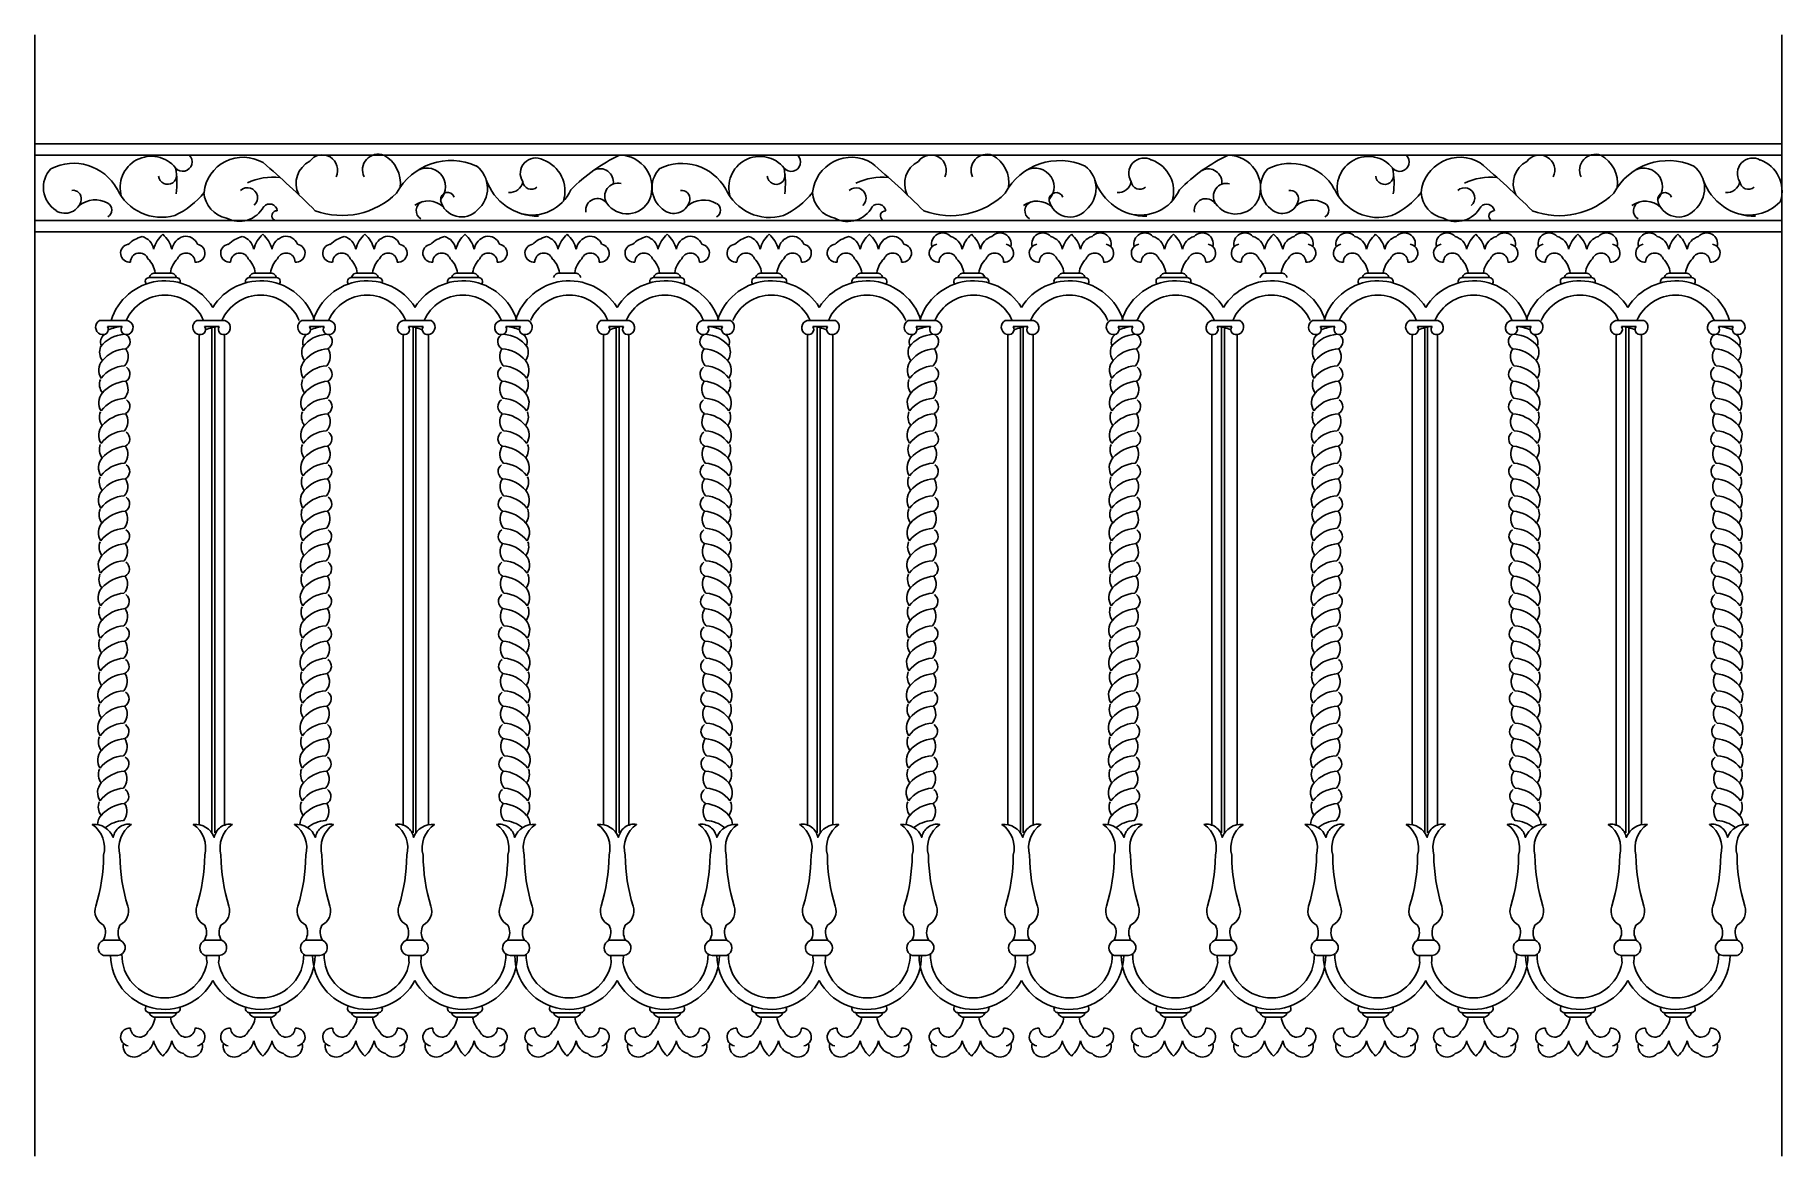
# Model space of a CAD drawing. Extents: x 2581 to 4418, y 3129 to 4307.
import ezdxf

# ---------------------------------------------------------------- set-up
doc = ezdxf.new("R2010")
doc.units = 0
doc.header["$LTSCALE"] = 0.85
doc.header["$MEASUREMENT"] = 0
for name, color, linetype in [('3', 3, 'CONTINUOUS'), ('4', 4, 'CONTINUOUS'), ('7', 7, 'CONTINUOUS')]:
    doc.layers.add(name, color=color, linetype=linetype)

msp = doc.modelspace()

# ---------------------------------------------------------------- linework, layer by layer
at = {"layer": '3'}
for p, q in [((2580.8, 3128.5), (2580.8, 4307.5)), ((4417.4, 3128.5), (4417.4, 4307.5)), ((2729.5, 4052.4), (2700.9, 4052.4)), ((2722.2, 4057.1), (2708.2, 4057.1)), ((2806.1, 4052.4), (2834.8, 4052.4)), ((2813.5, 4057.1), (2827.4, 4057.1)), ((2942.1, 4052.4), (2913.4, 4052.4)), ((2934.7, 4057.1), (2920.8, 4057.1)), ((3018.7, 4052.4), (3047.3, 4052.4)), ((3026, 4057.1), (3040, 4057.1)), ((3147.3, 4057.1), (3133.3, 4057.1)), ((3231.2, 4052.4), (3259.9, 4052.4)), ((3238.6, 4057.1), (3252.5, 4057.1)), ((3367.2, 4052.4), (3338.5, 4052.4)), ((3359.8, 4057.1), (3345.9, 4057.1)), ((3443.7, 4052.4), (3472.4, 4052.4)), ((3451.1, 4057.1), (3465.1, 4057.1)), ((3579.7, 4052.4), (3551, 4052.4)), ((3572.3, 4057.1), (3558.4, 4057.1)), ((3656.3, 4052.4), (3685, 4052.4)), ((3663.6, 4057.1), (3677.6, 4057.1)), ((3792.2, 4052.4), (3763.6, 4052.4)), ((3784.9, 4057.1), (3770.9, 4057.1)), ((3876.2, 4057.1), (3890.1, 4057.1)), ((4004.8, 4052.4), (3976.1, 4052.4)), ((3997.4, 4057.1), (3983.5, 4057.1)), ((4081.4, 4052.4), (4110, 4052.4)), ((4088.7, 4057.1), (4102.7, 4057.1)), ((4217.3, 4052.4), (4188.7, 4052.4)), ((4210, 4057.1), (4196, 4057.1)), ((4293.9, 4052.4), (4322.6, 4052.4)), ((4301.3, 4057.1), (4315.2, 4057.1)), ((2766.9, 4001), (2766.9, 3468.3)), ((2769.9, 4001), (2769.9, 3468.3)), ((2978.3, 4001), (2978.3, 3468.3)), ((2981.3, 4001), (2981.3, 3468.3)), ((3192, 4001), (3192, 3468.3)), ((3195, 4001), (3195, 3468.3)), ((3403.4, 4001), (3403.4, 3468.3)), ((3406.4, 4001), (3406.4, 3468.3)), ((3617, 4001), (3617, 3468.3)), ((3620, 4001), (3620, 3468.3)), ((3828.5, 4001), (3828.5, 3468.3)), ((3831.5, 4001), (3831.5, 3468.3)), ((4042.1, 4001), (4042.1, 3468.3)), ((4045.1, 4001), (4045.1, 3468.3)), ((4253.6, 4001), (4253.6, 3468.3)), ((4256.6, 4001), (4256.6, 3468.3)), ((2652.8, 3339.5), (2667.8, 3339.5)), ((2759.1, 3339.5), (2774.5, 3339.5)), ((2865.3, 3339.5), (2880.3, 3339.5)), ((2989.1, 3339.5), (2973.7, 3339.5)), ((3095.4, 3339.5), (3080.4, 3339.5)), ((3184.2, 3339.5), (3199.6, 3339.5)), ((3307.9, 3339.5), (3292.9, 3339.5)), ((3414.2, 3339.5), (3398.7, 3339.5)), ((3503, 3339.5), (3518, 3339.5)), ((3609.2, 3339.5), (3624.7, 3339.5)), ((3715.5, 3339.5), (3730.5, 3339.5)), ((3839.3, 3339.5), (3823.8, 3339.5)), ((3928.1, 3339.5), (3943.1, 3339.5)), ((4034.3, 3339.5), (4049.8, 3339.5)), ((4158.1, 3339.5), (4143.1, 3339.5)), ((4264.4, 3339.5), (4248.9, 3339.5)), ((4370.6, 3339.5), (4355.6, 3339.5)), ((2729.5, 3279.3), (2700.9, 3279.3)), ((2722.2, 3274.7), (2708.2, 3274.7)), ((2806.1, 3279.3), (2834.8, 3279.3)), ((2813.5, 3274.7), (2827.4, 3274.7)), ((2942.1, 3279.3), (2913.4, 3279.3)), ((2934.7, 3274.7), (2920.8, 3274.7)), ((3018.7, 3279.3), (3047.3, 3279.3)), ((3026, 3274.7), (3040, 3274.7)), ((3154.6, 3279.3), (3126, 3279.3)), ((3147.3, 3274.7), (3133.3, 3274.7)), ((3231.2, 3279.3), (3259.9, 3279.3)), ((3238.6, 3274.7), (3252.5, 3274.7)), ((3367.2, 3279.3), (3338.5, 3279.3)), ((3359.8, 3274.7), (3345.9, 3274.7)), ((3443.7, 3279.3), (3472.4, 3279.3)), ((3451.1, 3274.7), (3465.1, 3274.7)), ((3579.7, 3279.3), (3551, 3279.3)), ((3572.3, 3274.7), (3558.4, 3274.7)), ((3656.3, 3279.3), (3685, 3279.3)), ((3663.6, 3274.7), (3677.6, 3274.7)), ((3792.2, 3279.3), (3763.6, 3279.3)), ((3784.9, 3274.7), (3770.9, 3274.7)), ((3868.8, 3279.3), (3897.5, 3279.3)), ((3876.2, 3274.7), (3890.1, 3274.7)), ((4004.8, 3279.3), (3976.1, 3279.3)), ((3997.4, 3274.7), (3983.5, 3274.7)), ((4081.4, 3279.3), (4110, 3279.3)), ((4088.7, 3274.7), (4102.7, 3274.7)), ((4217.3, 3279.3), (4188.7, 3279.3)), ((4210, 3274.7), (4196, 3274.7)), ((4293.9, 3279.3), (4322.6, 3279.3)), ((4301.3, 3274.7), (4315.2, 3274.7))]:
    msp.add_line(p, q, dxfattribs=at)
for centre, radius, start, end in [((2676.4, 3959.4), 33.3, 92.8863, 143.0641), ((2889, 3959.4), 33.3, 92.8863, 143.0641), ((3071.8, 3959.4), 33.3, 36.9359, 87.1137), ((3284.3, 3959.4), 33.3, 36.9359, 87.1137), ((3526.6, 3959.4), 33.3, 92.8863, 143.0641), ((3739.1, 3959.4), 33.3, 92.8863, 143.0641), ((3951.7, 3959.4), 33.3, 92.8863, 143.0641), ((4134.5, 3959.4), 33.3, 36.9359, 87.1137), ((4347, 3959.4), 33.3, 36.9359, 87.1137), ((2679, 3941.6), 36, 94.2954, 139.2594), ((2891.6, 3941.6), 36, 94.2954, 139.2594), ((3069.2, 3941.6), 36, 40.7406, 85.7046), ((3281.7, 3941.6), 36, 40.7406, 85.7046), ((3529.2, 3941.6), 36, 94.2954, 139.2594), ((3741.7, 3941.6), 36, 94.2954, 139.2594), ((3954.3, 3941.6), 36, 94.2954, 139.2594), ((4131.9, 3941.6), 36, 40.7406, 85.7046), ((4344.4, 3941.6), 36, 40.7406, 85.7046), ((2677, 3926.4), 33.2, 93.2561, 142.9774), ((2889.5, 3926.4), 33.2, 93.2561, 142.9774), ((3071.2, 3926.4), 33.2, 37.0226, 86.7439), ((3283.8, 3926.4), 33.2, 37.0226, 86.7439), ((3527.2, 3926.4), 33.2, 93.2561, 142.9774), ((3739.7, 3926.4), 33.2, 93.2561, 142.9774), ((3952.2, 3926.4), 33.2, 93.2561, 142.9774), ((4133.9, 3926.4), 33.2, 37.0226, 86.7439), ((4346.5, 3926.4), 33.2, 37.0226, 86.7439), ((2678.9, 3907.4), 36, 94.2954, 139.2594), ((2891.5, 3907.4), 36, 94.2954, 139.2594), ((3069.3, 3907.4), 36, 40.7406, 85.7046), ((3281.8, 3907.4), 36, 40.7406, 85.7046), ((3529.1, 3907.4), 36, 94.2954, 139.2594), ((3741.6, 3907.4), 36, 94.2954, 139.2594), ((3954.2, 3907.4), 36, 94.2954, 139.2594), ((4132, 3907.4), 36, 40.7406, 85.7046), ((4344.5, 3907.4), 36, 40.7406, 85.7046), ((2676.9, 3892.2), 33.2, 93.2561, 142.9774), ((2889.4, 3892.2), 33.2, 93.2561, 142.9774), ((3071.3, 3892.2), 33.2, 37.0226, 86.7439), ((3283.9, 3892.2), 33.2, 37.0226, 86.7439), ((3527.1, 3892.2), 33.2, 93.2561, 142.9774), ((3739.6, 3892.2), 33.2, 93.2561, 142.9774), ((3952.1, 3892.2), 33.2, 93.2561, 142.9774), ((4134, 3892.2), 33.2, 37.0226, 86.7439), ((4346.6, 3892.2), 33.2, 37.0226, 86.7439), ((2678.8, 3873.2), 36, 94.2954, 139.2594), ((2891.4, 3873.2), 36, 94.2954, 139.2594), ((3069.4, 3873.2), 36, 40.7406, 85.7046), ((3281.9, 3873.2), 36, 40.7406, 85.7046), ((3529, 3873.2), 36, 94.2954, 139.2594), ((3741.5, 3873.2), 36, 94.2954, 139.2594), ((3954.1, 3873.2), 36, 94.2954, 139.2594), ((4132.1, 3873.2), 36, 40.7406, 85.7046), ((4344.6, 3873.2), 36, 40.7406, 85.7046), ((2676.8, 3858), 33.2, 93.2561, 142.9774), ((2889.3, 3858), 33.2, 93.2561, 142.9774), ((3071.4, 3858), 33.2, 37.0226, 86.7439), ((3283.9, 3858), 33.2, 37.0226, 86.7439), ((3527, 3858), 33.2, 93.2561, 142.9774), ((3739.5, 3858), 33.2, 93.2561, 142.9774), ((3952, 3858), 33.2, 93.2561, 142.9774), ((4134.1, 3858), 33.2, 37.0226, 86.7439), ((4346.7, 3858), 33.2, 37.0226, 86.7439), ((2678.7, 3839.1), 36, 94.2954, 139.2594), ((2891.3, 3839.1), 36, 94.2954, 139.2594), ((3069.5, 3839.1), 36, 40.7406, 85.7046), ((3282, 3839.1), 36, 40.7406, 85.7046), ((3528.9, 3839.1), 36, 94.2954, 139.2594), ((3741.4, 3839.1), 36, 94.2954, 139.2594), ((3954, 3839.1), 36, 94.2954, 139.2594), ((4132.2, 3839.1), 36, 40.7406, 85.7046), ((4344.7, 3839.1), 36, 40.7406, 85.7046), ((2676.7, 3823.9), 33.2, 93.2561, 142.9774), ((2678.6, 3804.9), 36, 94.2954, 139.2594), ((2889.2, 3823.9), 33.2, 93.2561, 142.9774), ((2891.2, 3804.9), 36, 94.2954, 139.2594), ((3069.6, 3804.9), 36, 40.7406, 85.7046), ((3071.5, 3823.9), 33.2, 37.0226, 86.7439), ((3282.1, 3804.9), 36, 40.7406, 85.7046), ((3284, 3823.9), 33.2, 37.0226, 86.7439), ((3526.9, 3823.9), 33.2, 93.2561, 142.9774), ((3528.8, 3804.9), 36, 94.2954, 139.2594), ((3739.4, 3823.9), 33.2, 93.2561, 142.9774), ((3741.3, 3804.9), 36, 94.2954, 139.2594), ((3952, 3823.9), 33.2, 93.2561, 142.9774), ((3953.9, 3804.9), 36, 94.2954, 139.2594), ((4132.3, 3804.9), 36, 40.7406, 85.7046), ((4134.2, 3823.9), 33.2, 37.0226, 86.7439), ((4344.8, 3804.9), 36, 40.7406, 85.7046), ((4346.7, 3823.9), 33.2, 37.0226, 86.7439), ((2676.6, 3789.7), 33.2, 93.2561, 142.9774), ((2889.1, 3789.7), 33.2, 93.2561, 142.9774), ((3071.6, 3789.7), 33.2, 37.0226, 86.7439), ((3284.1, 3789.7), 33.2, 37.0226, 86.7439), ((3526.8, 3789.7), 33.2, 93.2561, 142.9774), ((3739.3, 3789.7), 33.2, 93.2561, 142.9774), ((3951.9, 3789.7), 33.2, 93.2561, 142.9774), ((4134.3, 3789.7), 33.2, 37.0226, 86.7439), ((4346.8, 3789.7), 33.2, 37.0226, 86.7439), ((2678.5, 3770.7), 36, 94.2954, 139.2594), ((2891.1, 3770.7), 36, 94.2954, 139.2594), ((3069.7, 3770.7), 36, 40.7406, 85.7046), ((3282.2, 3770.7), 36, 40.7406, 85.7046), ((3528.7, 3770.7), 36, 94.2954, 139.2594), ((3741.3, 3770.7), 36, 94.2954, 139.2594), ((3953.8, 3770.7), 36, 94.2954, 139.2594), ((4132.4, 3770.7), 36, 40.7406, 85.7046), ((4344.9, 3770.7), 36, 40.7406, 85.7046), ((2676.5, 3755.5), 33.2, 93.2561, 142.9774), ((2889.1, 3755.5), 33.2, 93.2561, 142.9774), ((3071.7, 3755.5), 33.2, 37.0226, 86.7439), ((3284.2, 3755.5), 33.2, 37.0226, 86.7439), ((3526.7, 3755.5), 33.2, 93.2561, 142.9774), ((3739.2, 3755.5), 33.2, 93.2561, 142.9774), ((3951.8, 3755.5), 33.2, 93.2561, 142.9774), ((4134.4, 3755.5), 33.2, 37.0226, 86.7439), ((4346.9, 3755.5), 33.2, 37.0226, 86.7439), ((2678.4, 3736.6), 36, 94.2954, 139.2594), ((2891, 3736.6), 36, 94.2954, 139.2594), ((3069.7, 3736.6), 36, 40.7406, 85.7046), ((3282.3, 3736.6), 36, 40.7406, 85.7046), ((3528.6, 3736.6), 36, 94.2954, 139.2594), ((3741.2, 3736.6), 36, 94.2954, 139.2594), ((3953.7, 3736.6), 36, 94.2954, 139.2594), ((4132.5, 3736.6), 36, 40.7406, 85.7046), ((4345, 3736.6), 36, 40.7406, 85.7046), ((2676.4, 3721.4), 33.2, 93.2561, 142.9774), ((2889, 3721.4), 33.2, 93.2561, 142.9774), ((3071.8, 3721.4), 33.2, 37.0226, 86.7439), ((3284.3, 3721.4), 33.2, 37.0226, 86.7439), ((3526.6, 3721.4), 33.2, 93.2561, 142.9774), ((3739.1, 3721.4), 33.2, 93.2561, 142.9774), ((3951.7, 3721.4), 33.2, 93.2561, 142.9774), ((4134.5, 3721.4), 33.2, 37.0226, 86.7439), ((4347, 3721.4), 33.2, 37.0226, 86.7439), ((2678.4, 3702.4), 36, 94.2954, 139.2594), ((2890.9, 3702.4), 36, 94.2954, 139.2594), ((3069.8, 3702.4), 36, 40.7406, 85.7046), ((3282.4, 3702.4), 36, 40.7406, 85.7046), ((3528.5, 3702.4), 36, 94.2954, 139.2594), ((3741.1, 3702.4), 36, 94.2954, 139.2594), ((3953.6, 3702.4), 36, 94.2954, 139.2594), ((4132.6, 3702.4), 36, 40.7406, 85.7046), ((4345.1, 3702.4), 36, 40.7406, 85.7046), ((2676.3, 3687.2), 33.2, 93.2561, 142.9774), ((2888.9, 3687.2), 33.2, 93.2561, 142.9774), ((3071.9, 3687.2), 33.2, 37.0226, 86.7439), ((3284.4, 3687.2), 33.2, 37.0226, 86.7439), ((3526.5, 3687.2), 33.2, 93.2561, 142.9774), ((3739, 3687.2), 33.2, 93.2561, 142.9774), ((3951.6, 3687.2), 33.2, 93.2561, 142.9774), ((4134.6, 3687.2), 33.2, 37.0226, 86.7439), ((4347.1, 3687.2), 33.2, 37.0226, 86.7439), ((2678.3, 3668.3), 36, 94.2954, 139.2594), ((2890.8, 3668.3), 36, 94.2954, 139.2594), ((3069.9, 3668.3), 36, 40.7406, 85.7046), ((3282.5, 3668.3), 36, 40.7406, 85.7046), ((3528.4, 3668.3), 36, 94.2954, 139.2594), ((3741, 3668.3), 36, 94.2954, 139.2594), ((3953.5, 3668.3), 36, 94.2954, 139.2594), ((4132.6, 3668.3), 36, 40.7406, 85.7046), ((4345.2, 3668.3), 36, 40.7406, 85.7046), ((2676.2, 3653), 33.2, 93.2561, 142.9774), ((2888.8, 3653), 33.2, 93.2561, 142.9774), ((3072, 3653), 33.2, 37.0226, 86.7439), ((3284.5, 3653), 33.2, 37.0226, 86.7439), ((3526.4, 3653), 33.2, 93.2561, 142.9774), ((3738.9, 3653), 33.2, 93.2561, 142.9774), ((3951.5, 3653), 33.2, 93.2561, 142.9774), ((4134.7, 3653), 33.2, 37.0226, 86.7439), ((4347.2, 3653), 33.2, 37.0226, 86.7439), ((2678.2, 3634.1), 36, 94.2954, 139.2594), ((2890.7, 3634.1), 36, 94.2954, 139.2594), ((3070, 3634.1), 36, 40.7406, 85.7046), ((3282.6, 3634.1), 36, 40.7406, 85.7046), ((3528.3, 3634.1), 36, 94.2954, 139.2594), ((3740.9, 3634.1), 36, 94.2954, 139.2594), ((3953.4, 3634.1), 36, 94.2954, 139.2594), ((4132.7, 3634.1), 36, 40.7406, 85.7046), ((4345.3, 3634.1), 36, 40.7406, 85.7046), ((2676.1, 3618.9), 33.2, 93.2561, 142.9774), ((2888.7, 3618.9), 33.2, 93.2561, 142.9774), ((3072.1, 3618.9), 33.2, 37.0226, 86.7439), ((3284.6, 3618.9), 33.2, 37.0226, 86.7439), ((3526.3, 3618.9), 33.2, 93.2561, 142.9774), ((3738.8, 3618.9), 33.2, 93.2561, 142.9774), ((3951.4, 3618.9), 33.2, 93.2561, 142.9774), ((4134.8, 3618.9), 33.2, 37.0226, 86.7439), ((4347.3, 3618.9), 33.2, 37.0226, 86.7439), ((2678.1, 3599.9), 36, 94.2954, 139.2594), ((2890.6, 3599.9), 36, 94.2954, 139.2594), ((3070.1, 3599.9), 36, 40.7406, 85.7046), ((3282.7, 3599.9), 36, 40.7406, 85.7046), ((3528.2, 3599.9), 36, 94.2954, 139.2594), ((3740.8, 3599.9), 36, 94.2954, 139.2594), ((3953.3, 3599.9), 36, 94.2954, 139.2594), ((4132.8, 3599.9), 36, 40.7406, 85.7046), ((4345.4, 3599.9), 36, 40.7406, 85.7046), ((2676, 3584.7), 33.2, 93.2561, 142.9774), ((2678, 3565.8), 36, 94.2954, 139.2594), ((2888.6, 3584.7), 33.2, 93.2561, 142.9774), ((2890.5, 3565.8), 36, 94.2954, 139.2594), ((3070.2, 3565.8), 36, 40.7406, 85.7046), ((3072.2, 3584.7), 33.2, 37.0226, 86.7439), ((3282.8, 3565.8), 36, 40.7406, 85.7046), ((3284.7, 3584.7), 33.2, 37.0226, 86.7439), ((3526.2, 3584.7), 33.2, 93.2561, 142.9774), ((3528.1, 3565.8), 36, 94.2954, 139.2594), ((3738.7, 3584.7), 33.2, 93.2561, 142.9774), ((3740.7, 3565.8), 36, 94.2954, 139.2594), ((3951.3, 3584.7), 33.2, 93.2561, 142.9774), ((3953.2, 3565.8), 36, 94.2954, 139.2594), ((4132.9, 3565.8), 36, 40.7406, 85.7046), ((4134.9, 3584.7), 33.2, 37.0226, 86.7439), ((4345.5, 3565.8), 36, 40.7406, 85.7046), ((4347.4, 3584.7), 33.2, 37.0226, 86.7439), ((2675.9, 3550.6), 33.2, 93.2561, 142.9774), ((2888.5, 3550.6), 33.2, 93.2561, 142.9774), ((3072.3, 3550.6), 33.2, 37.0226, 86.7439), ((3284.8, 3550.6), 33.2, 37.0226, 86.7439), ((3526.1, 3550.6), 33.2, 93.2561, 142.9774), ((3738.7, 3550.6), 33.2, 93.2561, 142.9774), ((3951.2, 3550.6), 33.2, 93.2561, 142.9774), ((4135, 3550.6), 33.2, 37.0226, 86.7439), ((4347.5, 3550.6), 33.2, 37.0226, 86.7439), ((2677.9, 3531.6), 36, 94.2954, 139.2594), ((2890.4, 3531.6), 36, 94.2954, 139.2594), ((3070.3, 3531.6), 36, 40.7406, 85.7046), ((3282.9, 3531.6), 36, 40.7406, 85.7046), ((3528, 3531.6), 36, 94.2954, 139.2594), ((3740.6, 3531.6), 36, 94.2954, 139.2594), ((3953.1, 3531.6), 36, 94.2954, 139.2594), ((4133, 3531.6), 36, 40.7406, 85.7046), ((4345.6, 3531.6), 36, 40.7406, 85.7046), ((2675.8, 3516.4), 33.2, 93.2561, 142.9774), ((2888.4, 3516.4), 33.2, 93.2561, 142.9774), ((3072.4, 3516.4), 33.2, 37.0226, 86.7439), ((3284.9, 3516.4), 33.2, 37.0226, 86.7439), ((3526, 3516.4), 33.2, 93.2561, 142.9774), ((3738.6, 3516.4), 33.2, 93.2561, 142.9774), ((3951.1, 3516.4), 33.2, 93.2561, 142.9774), ((4135.1, 3516.4), 33.2, 37.0226, 86.7439), ((4347.6, 3516.4), 33.2, 37.0226, 86.7439), ((2677.8, 3497.4), 36, 94.2954, 139.2594), ((2890.3, 3497.4), 36, 94.2954, 139.2594), ((3070.4, 3497.4), 36, 40.7406, 85.7046), ((3283, 3497.4), 36, 40.7406, 85.7046), ((3528, 3497.4), 36, 94.2954, 139.2594), ((3740.5, 3497.4), 36, 94.2954, 139.2594), ((3953, 3497.4), 36, 94.2954, 139.2594), ((4133.1, 3497.4), 36, 40.7406, 85.7046), ((4345.7, 3497.4), 36, 40.7406, 85.7046), ((2675.8, 3482.2), 33.2, 93.2561, 142.9774), ((2888.3, 3482.2), 33.2, 93.2561, 142.9774), ((3072.4, 3482.2), 33.2, 37.0226, 86.7439), ((3285, 3482.2), 33.2, 37.0226, 86.7439), ((3525.9, 3482.2), 33.2, 93.2561, 142.9774), ((3738.5, 3482.2), 33.2, 93.2561, 142.9774), ((3951, 3482.2), 33.2, 93.2561, 142.9774), ((4135.2, 3482.2), 33.2, 37.0226, 86.7439), ((4347.7, 3482.2), 33.2, 37.0226, 86.7439), ((2677.7, 3463.3), 36, 94.2954, 139.2594), ((2890.2, 3463.3), 36, 94.2954, 139.2594), ((3070.5, 3463.3), 36, 40.7406, 85.7046), ((3283, 3463.3), 36, 40.7406, 85.7046), ((3527.9, 3463.3), 36, 94.2954, 139.2594), ((3740.4, 3463.3), 36, 94.2954, 139.2594), ((3952.9, 3463.3), 36, 94.2954, 139.2594), ((4133.2, 3463.3), 36, 40.7406, 85.7046), ((4345.8, 3463.3), 36, 40.7406, 85.7046), ((2675.7, 3448.1), 33.2, 93.2561, 128.9217), ((2888.2, 3448.1), 33.2, 93.2561, 128.9217), ((3072.5, 3448.1), 33.2, 51.0783, 86.7439), ((3285.1, 3448.1), 33.2, 51.0783, 86.7439), ((3525.8, 3448.1), 33.2, 93.2561, 128.9217), ((3738.4, 3448.1), 33.2, 93.2561, 128.9217), ((3950.9, 3448.1), 33.2, 93.2561, 128.9217), ((4135.2, 3448.1), 33.2, 51.0783, 86.7439), ((4347.8, 3448.1), 33.2, 51.0783, 86.7439)]:
    msp.add_arc(centre, radius, start, end, dxfattribs=at)
at = {"layer": '4'}
for points in [[(2652.7, 3355.4, 0.259179), (2653, 3371.3, -0.368725), (2644.7, 3391.3, 0.071846), (2653, 3444.9, 0.314247), (2641.1, 3477.3, -0.333665), (2663.1, 3463.6, -0.415502), (2682.1, 3477.3, 0.314247), (2670.1, 3444.9, 0.071846), (2678.4, 3391.3, -0.368725), (2670.1, 3371.3, 0.259179), (2670.4, 3355.4)], [(2759, 3355.4, 0.259179), (2759.3, 3371.3, -0.368725), (2751, 3391.3, 0.071846), (2759.3, 3444.9, 0.314247), (2747.3, 3477.3, -0.333665), (2769.4, 3463.6, -0.415502), (2788.3, 3477.3, 0.314247), (2776.4, 3444.9, 0.071846), (2784.7, 3391.3, -0.368725), (2776.4, 3371.3, 0.259179), (2776.7, 3355.4)], [(2865.2, 3355.4, 0.259179), (2865.6, 3371.3, -0.368725), (2857.3, 3391.3, 0.071846), (2865.6, 3444.9, 0.314247), (2853.6, 3477.3, -0.333665), (2875.7, 3463.6, -0.415502), (2894.6, 3477.3, 0.314247), (2882.6, 3444.9, 0.071846), (2890.9, 3391.3, -0.368725), (2882.6, 3371.3, 0.259179), (2883, 3355.4)], [(2989.2, 3355.4, -0.259179), (2988.9, 3371.3, 0.368725), (2997.2, 3391.3, -0.071846), (2988.9, 3444.9, -0.314247), (3000.9, 3477.3, 0.333665), (2978.8, 3463.6, 0.415502), (2959.9, 3477.3, -0.314247), (2971.8, 3444.9, -0.071846), (2963.5, 3391.3, 0.368725), (2971.8, 3371.3, -0.259179), (2971.5, 3355.4)], [(3095.5, 3355.4, -0.259179), (3095.2, 3371.3, 0.368725), (3103.5, 3391.3, -0.071846), (3095.2, 3444.9, -0.314247), (3107.1, 3477.3, 0.333665), (3085.1, 3463.6, 0.415502), (3066.1, 3477.3, -0.314247), (3078.1, 3444.9, -0.071846), (3069.8, 3391.3, 0.368725), (3078.1, 3371.3, -0.259179), (3077.8, 3355.4)], [(3184, 3355.4, 0.259179), (3184.4, 3371.3, -0.368725), (3176.1, 3391.3, 0.071846), (3184.4, 3444.9, 0.314247), (3172.4, 3477.3, -0.333665), (3194.5, 3463.6, -0.415502), (3213.4, 3477.3, 0.314247), (3201.4, 3444.9, 0.071846), (3209.7, 3391.3, -0.368725), (3201.4, 3371.3, 0.259179), (3201.8, 3355.4)], [(3308.1, 3355.4, -0.259179), (3307.7, 3371.3, 0.368725), (3316, 3391.3, -0.071846), (3307.7, 3444.9, -0.314247), (3319.7, 3477.3, 0.333665), (3297.6, 3463.6, 0.415502), (3278.7, 3477.3, -0.314247), (3290.7, 3444.9, -0.071846), (3282.3, 3391.3, 0.368725), (3290.7, 3371.3, -0.259179), (3290.3, 3355.4)], [(3414.3, 3355.4, -0.259179), (3414, 3371.3, 0.368725), (3422.3, 3391.3, -0.071846), (3414, 3444.9, -0.314247), (3426, 3477.3, 0.333665), (3403.9, 3463.6, 0.415502), (3384.9, 3477.3, -0.314247), (3396.9, 3444.9, -0.071846), (3388.6, 3391.3, 0.368725), (3396.9, 3371.3, -0.259179), (3396.6, 3355.4)], [(3502.8, 3355.4, 0.259179), (3503.2, 3371.3, -0.368725), (3494.9, 3391.3, 0.071846), (3503.2, 3444.9, 0.314247), (3491.2, 3477.3, -0.333665), (3513.3, 3463.6, -0.415502), (3532.2, 3477.3, 0.314247), (3520.2, 3444.9, 0.071846), (3528.6, 3391.3, -0.368725), (3520.2, 3371.3, 0.259179), (3520.6, 3355.4)], [(3609.1, 3355.4, 0.259179), (3609.5, 3371.3, -0.368725), (3601.2, 3391.3, 0.071846), (3609.5, 3444.9, 0.314247), (3597.5, 3477.3, -0.333665), (3619.6, 3463.6, -0.415502), (3638.5, 3477.3, 0.314247), (3626.5, 3444.9, 0.071846), (3634.8, 3391.3, -0.368725), (3626.5, 3371.3, 0.259179), (3626.9, 3355.4)], [(3715.4, 3355.4, 0.259179), (3715.7, 3371.3, -0.368725), (3707.4, 3391.3, 0.071846), (3715.7, 3444.9, 0.314247), (3703.8, 3477.3, -0.333665), (3725.9, 3463.6, -0.415502), (3744.8, 3477.3, 0.314247), (3732.8, 3444.9, 0.071846), (3741.1, 3391.3, -0.368725), (3732.8, 3371.3, 0.259179), (3733.1, 3355.4)], [(3839.4, 3355.4, -0.259179), (3839.1, 3371.3, 0.368725), (3847.4, 3391.3, -0.071846), (3839.1, 3444.9, -0.314247), (3851, 3477.3, 0.333665), (3829, 3463.6, 0.415502), (3810, 3477.3, -0.314247), (3822, 3444.9, -0.071846), (3813.7, 3391.3, 0.368725), (3822, 3371.3, -0.259179), (3821.7, 3355.4)], [(3927.9, 3355.4, 0.259179), (3928.3, 3371.3, -0.368725), (3920, 3391.3, 0.071846), (3928.3, 3444.9, 0.314247), (3916.3, 3477.3, -0.333665), (3938.4, 3463.6, -0.415502), (3957.3, 3477.3, 0.314247), (3945.3, 3444.9, 0.071846), (3953.6, 3391.3, -0.368725), (3945.3, 3371.3, 0.259179), (3945.7, 3355.4)], [(4034.2, 3355.4, 0.259179), (4034.6, 3371.3, -0.368725), (4026.2, 3391.3, 0.071846), (4034.6, 3444.9, 0.314247), (4022.6, 3477.3, -0.333665), (4044.7, 3463.6, -0.415502), (4063.6, 3477.3, 0.314247), (4051.6, 3444.9, 0.071846), (4059.9, 3391.3, -0.368725), (4051.6, 3371.3, 0.259179), (4052, 3355.4)], [(4158.2, 3355.4, -0.259179), (4157.9, 3371.3, 0.368725), (4166.2, 3391.3, -0.071846), (4157.9, 3444.9, -0.314247), (4169.9, 3477.3, 0.333665), (4147.8, 3463.6, 0.415502), (4128.8, 3477.3, -0.314247), (4140.8, 3444.9, -0.071846), (4132.5, 3391.3, 0.368725), (4140.8, 3371.3, -0.259179), (4140.5, 3355.4)], [(4264.5, 3355.4, -0.259179), (4264.1, 3371.3, 0.368725), (4272.5, 3391.3, -0.071846), (4264.1, 3444.9, -0.314247), (4276.1, 3477.3, 0.333665), (4254, 3463.6, 0.415502), (4235.1, 3477.3, -0.314247), (4247.1, 3444.9, -0.071846), (4238.8, 3391.3, 0.368725), (4247.1, 3371.3, -0.259179), (4246.7, 3355.4)], [(4370.8, 3355.4, -0.259179), (4370.4, 3371.3, 0.368725), (4378.7, 3391.3, -0.071846), (4370.4, 3444.9, -0.314247), (4382.4, 3477.3, 0.333665), (4360.3, 3463.6, 0.415502), (4341.4, 3477.3, -0.314247), (4353.4, 3444.9, -0.071846), (4345.1, 3391.3, 0.368725), (4353.4, 3371.3, -0.259179), (4353, 3355.4)]]:
    msp.add_lwpolyline(points, format="xyb", close=True, dxfattribs=at)
for points in [[(2667.8, 3339.5, 0.821406), (2670.4, 3355.4, 0.821406)], [(2774.5, 3339.5, 0.821406), (2777.2, 3355.4, 0.821406)], [(2880.3, 3339.5, 0.821406), (2883, 3355.4, 0.821406)], [(2973.7, 3339.5, -0.821406), (2971, 3355.4, -0.821406)], [(3080.4, 3339.5, -0.821406), (3077.8, 3355.4, -0.821406)], [(3199.6, 3339.5, 0.821406), (3202.2, 3355.4, 0.821406)], [(3292.9, 3339.5, -0.821406), (3290.3, 3355.4, -0.821406)], [(3398.7, 3339.5, -0.821406), (3396.1, 3355.4, -0.821406)], [(3518, 3339.5, 0.821406), (3520.6, 3355.4, 0.821406)], [(3624.7, 3339.5, 0.821406), (3627.3, 3355.4, 0.821406)], [(3730.5, 3339.5, 0.821406), (3733.1, 3355.4, 0.821406)], [(3823.8, 3339.5, -0.821406), (3821.2, 3355.4, -0.821406)], [(3943.1, 3339.5, 0.821406), (3945.7, 3355.4, 0.821406)], [(4049.8, 3339.5, 0.821406), (4052.4, 3355.4, 0.821406)], [(4143.1, 3339.5, -0.821406), (4140.5, 3355.4, -0.821406)], [(4248.9, 3339.5, -0.821406), (4246.3, 3355.4, -0.821406)], [(4355.6, 3339.5, -0.821406), (4353, 3355.4, -0.821406)]]:
    msp.add_lwpolyline(points, format="xyb", dxfattribs=at)
for centre, radius, start, end in [((2737.8, 4073.4), 33.4, 132.4683, 164.7546), ((2692.6, 4073.4), 33.4, 15.2454, 47.5317), ((2843, 4073.4), 33.4, 132.4683, 164.7546), ((2797.9, 4073.4), 33.4, 15.2454, 47.5317), ((2950.3, 4073.4), 33.4, 132.4683, 164.7546), ((2905.2, 4073.4), 33.4, 15.2454, 47.5317), ((3055.6, 4073.4), 33.4, 132.4683, 164.7546), ((3010.4, 4073.4), 33.4, 15.2454, 47.5317), ((3162.9, 4073.4), 33.4, 132.4683, 164.7546), ((3117.7, 4073.4), 33.4, 15.2454, 47.5317), ((3268.1, 4073.4), 33.4, 132.4683, 164.7546), ((3223, 4073.4), 33.4, 15.2454, 47.5317), ((3375.4, 4073.4), 33.4, 132.4683, 164.7546), ((3330.2, 4073.4), 33.4, 15.2454, 47.5317), ((3480.7, 4073.4), 33.4, 132.4683, 164.7546), ((3435.5, 4073.4), 33.4, 15.2454, 47.5317), ((3535.1, 4087.7), 11.5, 42.0592, 194.5207), ((3588, 4073.4), 33.4, 132.4683, 164.7546), ((3542.8, 4073.4), 33.4, 15.2454, 47.5317), ((3595.6, 4087.7), 11.5, 345.4793, 137.9408), ((3640.4, 4087.7), 11.5, 42.0592, 194.5207), ((3693.2, 4073.4), 33.4, 132.4683, 164.7546), ((3648, 4073.4), 33.4, 15.2454, 47.5317), ((3700.9, 4087.7), 11.5, 345.4793, 137.9408), ((3747.7, 4087.7), 11.5, 42.0592, 194.5207), ((3800.5, 4073.4), 33.4, 132.4683, 164.7546), ((3755.3, 4073.4), 33.4, 15.2454, 47.5317), ((3808.2, 4087.7), 11.5, 345.4793, 137.9408), ((3852.9, 4087.7), 11.5, 42.0592, 194.5207), ((3905.7, 4073.4), 33.4, 132.4683, 164.7546), ((3860.6, 4073.4), 33.4, 15.2454, 47.5317), ((3913.4, 4087.7), 11.5, 345.4793, 137.9408), ((3960.2, 4087.7), 11.5, 42.0592, 194.5207), ((4013, 4073.4), 33.4, 132.4683, 164.7546), ((3967.9, 4073.4), 33.4, 15.2454, 47.5317), ((4020.7, 4087.7), 11.5, 345.4793, 137.9408), ((4065.5, 4087.7), 11.5, 42.0592, 194.5207), ((4118.3, 4073.4), 33.4, 132.4683, 164.7546), ((4073.1, 4073.4), 33.4, 15.2454, 47.5317), ((4126, 4087.7), 11.5, 345.4793, 137.9408), ((4172.7, 4087.7), 11.5, 42.0592, 194.5207), ((4225.6, 4073.4), 33.4, 132.4683, 164.7546), ((4180.4, 4073.4), 33.4, 15.2454, 47.5317), ((4233.2, 4087.7), 11.5, 345.4793, 137.9408), ((4278, 4087.7), 11.5, 42.0592, 194.5207), ((4330.8, 4073.4), 33.4, 132.4683, 164.7546), ((4285.7, 4073.4), 33.4, 15.2454, 47.5317), ((4338.5, 4087.7), 11.5, 345.4793, 137.9408), ((2680.3, 4078), 9.4, 99.2263, 276.1925), ((2702.2, 4062.3), 34.2, 104.6904, 133.1329), ((2690.8, 4068.6), 9.54, 21.6615, 180), ((2689.2, 4079.4), 16.6, 9.9023, 74.8474), ((2741.2, 4079.4), 16.6, 105.1526, 170.0977), ((2739.6, 4068.6), 9.54, 0, 158.3385), ((2739.6, 4083), 12.7, 19.7153, 102.4614), ((2750.1, 4078), 9.4, 263.8075, 80.7737), ((2785.5, 4078), 9.4, 99.2263, 276.1925), ((2807.4, 4062.3), 34.2, 104.6904, 133.1329), ((2796.1, 4068.6), 9.54, 21.6615, 180), ((2794.4, 4079.4), 16.6, 9.9023, 74.8474), ((2846.5, 4079.4), 16.6, 105.1526, 170.0977), ((2844.8, 4068.6), 9.54, 0, 158.3385), ((2844.9, 4083), 12.7, 19.7153, 102.4614), ((2855.4, 4078), 9.4, 263.8075, 80.7737), ((2892.8, 4078), 9.4, 99.2263, 276.1925), ((2914.7, 4062.3), 34.2, 104.6904, 133.1329), ((2903.4, 4068.6), 9.54, 21.6615, 180), ((2901.7, 4079.4), 16.6, 9.9023, 74.8474), ((2953.8, 4079.4), 16.6, 105.1526, 170.0977), ((2952.1, 4068.6), 9.54, 0, 158.3385), ((2952.2, 4083), 12.7, 19.7153, 102.4614), ((2962.7, 4078), 9.4, 263.8075, 80.7737), ((2998.1, 4078), 9.4, 99.2263, 276.1925), ((3020, 4062.3), 34.2, 104.6904, 133.1329), ((3008.6, 4068.6), 9.54, 21.6615, 180), ((3007, 4079.4), 16.6, 9.9023, 74.8474), ((3059, 4079.4), 16.6, 105.1526, 170.0977), ((3057.4, 4068.6), 9.54, 0, 158.3385), ((3057.4, 4083), 12.7, 19.7153, 102.4614), ((3067.9, 4078), 9.4, 263.8075, 80.7737), ((3105.4, 4078), 9.4, 99.2263, 276.1925), ((3127.3, 4062.3), 34.2, 104.6904, 133.1329), ((3115.9, 4068.6), 9.54, 21.6615, 180), ((3114.3, 4079.4), 16.6, 9.9023, 74.8474), ((3166.3, 4079.4), 16.6, 105.1526, 170.0977), ((3164.6, 4068.6), 9.54, 0, 158.3385), ((3164.7, 4083), 12.7, 19.7153, 102.4614), ((3175.2, 4078), 9.4, 263.8075, 80.7737), ((3210.6, 4078), 9.4, 99.2263, 276.1925), ((3232.5, 4062.3), 34.2, 104.6904, 133.1329), ((3221.2, 4068.6), 9.54, 21.6615, 180), ((3219.5, 4079.4), 16.6, 9.9023, 74.8474), ((3271.6, 4079.4), 16.6, 105.1526, 170.0977), ((3269.9, 4068.6), 9.54, 0, 158.3385), ((3270, 4083), 12.7, 19.7153, 102.4614), ((3280.5, 4078), 9.4, 263.8075, 80.7737), ((3317.9, 4078), 9.4, 99.2263, 276.1925), ((3339.8, 4062.3), 34.2, 104.6904, 133.1329), ((3328.5, 4068.6), 9.54, 21.6615, 180), ((3326.8, 4079.4), 16.6, 9.9023, 74.8474), ((3378.9, 4079.4), 16.6, 105.1526, 170.0977), ((3377.2, 4068.6), 9.54, 0, 158.3385), ((3377.3, 4083), 12.7, 19.7153, 102.4614), ((3387.7, 4078), 9.4, 263.8075, 80.7737), ((3423.2, 4078), 9.4, 99.2263, 276.1925), ((3445.1, 4062.3), 34.2, 104.6904, 133.1329), ((3433.7, 4068.6), 9.54, 21.6615, 180), ((3432, 4079.4), 16.6, 9.9023, 74.8474), ((3484.1, 4079.4), 16.6, 105.1526, 170.0977), ((3482.4, 4068.6), 9.54, 0, 158.3385), ((3482.5, 4083), 12.7, 19.7153, 102.4614), ((3493, 4078), 9.4, 263.8075, 80.7737), ((3530.5, 4078), 9.4, 99.2263, 276.1925), ((3541, 4068.6), 9.54, 21.6615, 180), ((3539.3, 4079.4), 16.6, 9.9023, 74.8474), ((3591.4, 4079.4), 16.6, 105.1526, 170.0977), ((3589.7, 4068.6), 9.54, 0, 158.3385), ((3600.3, 4078), 9.4, 263.8075, 80.7737), ((3635.7, 4078), 9.4, 99.2263, 276.1925), ((3646.3, 4068.6), 9.54, 21.6615, 180), ((3644.6, 4079.4), 16.6, 9.9023, 74.8474), ((3696.7, 4079.4), 16.6, 105.1526, 170.0977), ((3695, 4068.6), 9.54, 0, 158.3385), ((3705.5, 4078), 9.4, 263.8075, 80.7737), ((3743, 4078), 9.4, 99.2263, 276.1925), ((3753.6, 4068.6), 9.54, 21.6615, 180), ((3751.9, 4079.4), 16.6, 9.9023, 74.8474), ((3803.9, 4079.4), 16.6, 105.1526, 170.0977), ((3802.3, 4068.6), 9.54, 0, 158.3385), ((3812.8, 4078), 9.4, 263.8075, 80.7737), ((3848.2, 4078), 9.4, 99.2263, 276.1925), ((3858.8, 4068.6), 9.54, 21.6615, 180), ((3857.1, 4079.4), 16.6, 9.9023, 74.8474), ((3909.2, 4079.4), 16.6, 105.1526, 170.0977), ((3907.5, 4068.6), 9.54, 0, 158.3385), ((3918.1, 4078), 9.4, 263.8075, 80.7737), ((3955.5, 4078), 9.4, 99.2263, 276.1925), ((3966.1, 4068.6), 9.54, 21.6615, 180), ((3964.4, 4079.4), 16.6, 9.9023, 74.8474), ((4016.5, 4079.4), 16.6, 105.1526, 170.0977), ((4014.8, 4068.6), 9.54, 0, 158.3385), ((4025.4, 4078), 9.4, 263.8075, 80.7737), ((4060.8, 4078), 9.4, 99.2263, 276.1925), ((4071.3, 4068.6), 9.54, 21.6615, 180), ((4069.7, 4079.4), 16.6, 9.9023, 74.8474), ((4121.7, 4079.4), 16.6, 105.1526, 170.0977), ((4120.1, 4068.6), 9.54, 0, 158.3385), ((4130.6, 4078), 9.4, 263.8075, 80.7737), ((4168.1, 4078), 9.4, 99.2263, 276.1925), ((4178.6, 4068.6), 9.54, 21.6615, 180), ((4177, 4079.4), 16.6, 9.9023, 74.8474), ((4229, 4079.4), 16.6, 105.1526, 170.0977), ((4227.4, 4068.6), 9.54, 0, 158.3385), ((4237.9, 4078), 9.4, 263.8075, 80.7737), ((4273.3, 4078), 9.4, 99.2263, 276.1925), ((4283.9, 4068.6), 9.54, 21.6615, 180), ((4282.2, 4079.4), 16.6, 9.9023, 74.8474), ((4334.3, 4079.4), 16.6, 105.1526, 170.0977), ((4332.6, 4068.6), 9.54, 0, 158.3385), ((4343.2, 4078), 9.4, 263.8075, 80.7737), ((2681.5, 4053.7), 25.9, 7.6565, 45.4828), ((2748.9, 4053.7), 25.9, 134.5172, 172.3435), ((2786.8, 4053.7), 25.9, 7.6565, 45.4828), ((2854.1, 4053.7), 25.9, 134.5172, 172.3435), ((2894.1, 4053.7), 25.9, 7.6565, 45.4828), ((2961.4, 4053.7), 25.9, 134.5172, 172.3435), ((2999.3, 4053.7), 25.9, 7.6565, 45.4828), ((3066.7, 4053.7), 25.9, 134.5172, 172.3435), ((3106.6, 4053.7), 25.9, 7.6565, 45.4828), ((3174, 4053.7), 25.9, 134.5172, 172.3435), ((3211.9, 4053.7), 25.9, 7.6565, 45.4828), ((3279.2, 4053.7), 25.9, 134.5172, 172.3435), ((3319.2, 4053.7), 25.9, 7.6565, 45.4828), ((3386.5, 4053.7), 25.9, 134.5172, 172.3435), ((3424.4, 4053.7), 25.9, 7.6565, 45.4828), ((3491.7, 4053.7), 25.9, 134.5172, 172.3435), ((3531.7, 4053.7), 25.9, 7.6565, 45.4828), ((3599, 4053.7), 25.9, 134.5172, 172.3435), ((3637, 4053.7), 25.9, 7.6565, 45.4828), ((3704.3, 4053.7), 25.9, 134.5172, 172.3435), ((3744.2, 4053.7), 25.9, 7.6565, 45.4828), ((3811.6, 4053.7), 25.9, 134.5172, 172.3435), ((3849.5, 4053.7), 25.9, 7.6565, 45.4828), ((3916.8, 4053.7), 25.9, 134.5172, 172.3435), ((3956.8, 4053.7), 25.9, 7.6565, 45.4828), ((4024.1, 4053.7), 25.9, 134.5172, 172.3435), ((4062, 4053.7), 25.9, 7.6565, 45.4828), ((4129.4, 4053.7), 25.9, 134.5172, 172.3435), ((4169.3, 4053.7), 25.9, 7.6565, 45.4828), ((4236.7, 4053.7), 25.9, 134.5172, 172.3435), ((4274.6, 4053.7), 25.9, 7.6565, 45.4828), ((4341.9, 4053.7), 25.9, 134.5172, 172.3435), ((2717.5, 3989.6), 59.3, 31.97, 162.7741), ((2701, 4048.2), 4.18, 92.0566, 221.8992), ((2707.2, 4050.5), 6.63, 81.2356, 163.2841), ((2723.2, 4050.5), 6.63, 16.7159, 98.7644), ((2729.4, 4048.2), 4.18, 337.139, 87.9434), ((2818.1, 3989.6), 59.3, 17.2259, 148.03), ((2806.3, 4048.2), 4.18, 92.0566, 202.861), ((2812.5, 4050.5), 6.63, 81.2356, 163.2841), ((2828.4, 4050.5), 6.63, 16.7159, 98.7644), ((2834.6, 4048.2), 4.18, 318.1008, 87.9434), ((2930.1, 3989.6), 59.3, 31.97, 162.7741), ((2913.6, 4048.2), 4.18, 92.0566, 221.8992), ((2919.8, 4050.5), 6.63, 81.2356, 163.2841), ((2935.7, 4050.5), 6.63, 16.7159, 98.7644), ((2941.9, 4048.2), 4.18, 337.139, 87.9434), ((3030.7, 3989.6), 59.3, 17.2259, 148.03), ((3018.8, 4048.2), 4.18, 92.0566, 202.861), ((3025, 4050.5), 6.63, 81.2356, 163.2841), ((3041, 4050.5), 6.63, 16.7159, 98.7644), ((3047.2, 4048.2), 4.18, 318.1008, 87.9434), ((3142.6, 3989.6), 59.3, 31.97, 162.7741), ((3132.3, 4050.5), 6.63, 81.2356, 163.2841), ((3148.3, 4050.5), 6.63, 16.7159, 98.7644), ((3243.2, 3989.6), 59.3, 17.2259, 148.03), ((3231.4, 4048.2), 4.18, 92.0566, 202.861), ((3237.6, 4050.5), 6.63, 81.2356, 163.2841), ((3253.5, 4050.5), 6.63, 16.7159, 98.7644), ((3259.7, 4048.2), 4.18, 318.1008, 87.9434), ((3355.2, 3989.6), 59.3, 31.97, 162.7741), ((3338.6, 4048.2), 4.18, 92.0566, 221.8992), ((3344.8, 4050.5), 6.63, 81.2356, 163.2841), ((3360.8, 4050.5), 6.63, 16.7159, 98.7644), ((3367, 4048.2), 4.18, 337.139, 87.9434), ((3455.7, 3989.6), 59.3, 17.2259, 148.03), ((3443.9, 4048.2), 4.18, 92.0566, 202.861), ((3450.1, 4050.5), 6.63, 81.2356, 163.2841), ((3466.1, 4050.5), 6.63, 16.7159, 98.7644), ((3472.3, 4048.2), 4.18, 318.1008, 87.9434), ((3567.7, 3989.6), 59.3, 31.97, 162.7741), ((3551.2, 4048.2), 4.18, 92.0566, 221.8992), ((3557.4, 4050.5), 6.63, 81.2356, 163.2841), ((3573.4, 4050.5), 6.63, 16.7159, 98.7644), ((3579.6, 4048.2), 4.18, 337.139, 87.9434), ((3668.3, 3989.6), 59.3, 17.2259, 148.03), ((3656.4, 4048.2), 4.18, 92.0566, 202.861), ((3662.6, 4050.5), 6.63, 81.2356, 163.2841), ((3678.6, 4050.5), 6.63, 16.7159, 98.7644), ((3684.8, 4048.2), 4.18, 318.1008, 87.9434), ((3780.2, 3989.6), 59.3, 31.97, 162.7741), ((3763.7, 4048.2), 4.18, 92.0566, 221.8992), ((3769.9, 4050.5), 6.63, 81.2356, 163.2841), ((3785.9, 4050.5), 6.63, 16.7159, 98.7644), ((3792.1, 4048.2), 4.18, 337.139, 87.9434), ((3880.8, 3989.6), 59.3, 17.2259, 148.03), ((3875.2, 4050.5), 6.63, 81.2356, 163.2841), ((3891.1, 4050.5), 6.63, 16.7159, 98.7644), ((3992.8, 3989.6), 59.3, 31.97, 162.7741), ((3976.3, 4048.2), 4.18, 92.0566, 221.8992), ((3982.5, 4050.5), 6.63, 81.2356, 163.2841), ((3998.4, 4050.5), 6.63, 16.7159, 98.7644), ((4004.6, 4048.2), 4.18, 337.139, 87.9434), ((4093.4, 3989.6), 59.3, 17.2259, 148.03), ((4081.5, 4048.2), 4.18, 92.0566, 202.861), ((4087.7, 4050.5), 6.63, 81.2356, 163.2841), ((4103.7, 4050.5), 6.63, 16.7159, 98.7644), ((4109.9, 4048.2), 4.18, 318.1008, 87.9434), ((4205.3, 3989.6), 59.3, 31.97, 162.7741), ((4188.8, 4048.2), 4.18, 92.0566, 221.8992), ((4195, 4050.5), 6.63, 81.2356, 163.2841), ((4211, 4050.5), 6.63, 16.7159, 98.7644), ((4217.2, 4048.2), 4.18, 337.139, 87.9434), ((4305.9, 3989.6), 59.3, 17.2259, 148.03), ((4294.1, 4048.2), 4.18, 92.0566, 202.861), ((4300.3, 4050.5), 6.63, 81.2356, 163.2841), ((4316.2, 4050.5), 6.63, 16.7159, 98.7644), ((4322.4, 4048.2), 4.18, 318.1008, 87.9434), ((2717.5, 3989.6), 44.3, 23.3566, 156.6434), ((2818.1, 3989.6), 44.3, 23.3566, 156.6434), ((2930.1, 3989.6), 44.3, 23.3566, 156.6434), ((3030.7, 3989.6), 44.3, 23.3566, 156.6434), ((3142.6, 3989.6), 44.3, 23.3566, 156.6434), ((3243.2, 3989.6), 44.3, 23.3566, 156.6434), ((3355.2, 3989.6), 44.3, 23.3566, 156.6434), ((3455.7, 3989.6), 44.3, 23.3566, 156.6434), ((3567.7, 3989.6), 44.3, 23.3566, 156.6434), ((3668.3, 3989.6), 44.3, 23.3566, 156.6434), ((3780.2, 3989.6), 44.3, 23.3566, 156.6434), ((3880.8, 3989.6), 44.3, 23.3566, 156.6434), ((3992.8, 3989.6), 44.3, 23.3566, 156.6434), ((4093.4, 3989.6), 44.3, 23.3566, 156.6434), ((4205.3, 3989.6), 44.3, 23.3566, 156.6434), ((4305.9, 3989.6), 44.3, 23.3566, 156.6434), ((2662.5, 3491), 15, 319.0018, 33.2626), ((2875, 3491), 15, 319.0018, 33.2626), ((3085.7, 3491), 15, 146.7374, 220.9982), ((3298.3, 3491), 15, 146.7374, 220.9982), ((3512.7, 3491), 15, 319.0018, 33.2626), ((3725.2, 3491), 15, 319.0018, 33.2626), ((3937.7, 3491), 15, 319.0018, 33.2626), ((4148.4, 3491), 15, 146.7374, 220.9982), ((4361, 3491), 15, 146.7374, 220.9982), ((2662.5, 3476.6), 15.9, 139.9864, 178.1815), ((2875.1, 3476.6), 15.9, 139.9864, 178.1815), ((3085.7, 3476.6), 15.9, 1.8185, 40.0136), ((3298.2, 3476.6), 15.9, 1.8185, 40.0136), ((3512.7, 3476.6), 15.9, 139.9864, 178.1815), ((3725.2, 3476.6), 15.9, 139.9864, 178.1815), ((3937.8, 3476.6), 15.9, 139.9864, 178.1815), ((4148.4, 3476.6), 15.9, 1.8185, 40.0136), ((4360.9, 3476.6), 15.9, 1.8185, 40.0136), ((2655.9, 3347.5), 8.54, 111.9273, 248.0727), ((2762.6, 3347.5), 8.54, 111.9273, 248.0727), ((2868.4, 3347.5), 8.54, 111.9273, 248.0727), ((2985.6, 3347.5), 8.54, 291.9273, 68.0727), ((3092.3, 3347.5), 8.54, 291.9273, 68.0727), ((3187.7, 3347.5), 8.54, 111.9273, 248.0727), ((3304.9, 3347.5), 8.54, 291.9273, 68.0727), ((3410.7, 3347.5), 8.54, 291.9273, 68.0727), ((3506, 3347.5), 8.54, 111.9273, 248.0727), ((3612.8, 3347.5), 8.54, 111.9273, 248.0727), ((3718.6, 3347.5), 8.54, 111.9273, 248.0727), ((3835.8, 3347.5), 8.54, 291.9273, 68.0727), ((3931.1, 3347.5), 8.54, 111.9273, 248.0727), ((4037.9, 3347.5), 8.54, 111.9273, 248.0727), ((4155, 3347.5), 8.54, 291.9273, 68.0727), ((4260.8, 3347.5), 8.54, 291.9273, 68.0727), ((4367.6, 3347.5), 8.54, 291.9273, 68.0727), ((2717.4, 3339.9), 57.1, 180.4798, 332.1638), ((2717.4, 3339.9), 45.1, 178.6782, 350.0697), ((2818.3, 3339.9), 57.1, 180.4798, 187.8273), ((2818.3, 3339.9), 57.1, 207.8362, 359.5202), ((2818.3, 3339.9), 45.1, 189.9303, 1.3218), ((2717.4, 3339.9), 57.1, 352.1727, 359.5202), ((2929.9, 3339.9), 57.1, 180.4798, 332.1638), ((2929.9, 3339.9), 45.1, 178.6782, 350.0697), ((3030.8, 3339.9), 57.1, 180.4798, 187.8273), ((3030.8, 3339.9), 57.1, 207.8362, 359.5202), ((3030.8, 3339.9), 45.1, 189.9303, 1.3218), ((2929.9, 3339.9), 57.1, 352.1727, 359.5202), ((3142.4, 3339.9), 57.1, 180.4798, 332.1638), ((3142.4, 3339.9), 45.1, 178.6782, 350.0697), ((3243.4, 3339.9), 57.1, 180.4798, 187.8273), ((3243.4, 3339.9), 57.1, 207.8362, 359.5202), ((3243.4, 3339.9), 45.1, 189.9303, 1.3218), ((3142.4, 3339.9), 57.1, 352.1727, 359.5202), ((3355, 3339.9), 57.1, 180.4798, 332.1638), ((3355, 3339.9), 45.1, 178.6782, 350.0697), ((3455.9, 3339.9), 57.1, 180.4798, 187.8273), ((3455.9, 3339.9), 57.1, 207.8362, 359.5202), ((3455.9, 3339.9), 45.1, 189.9303, 1.3218), ((3355, 3339.9), 57.1, 352.1727, 359.5202), ((3567.5, 3339.9), 57.1, 180.4798, 332.1638), ((3567.5, 3339.9), 45.1, 178.6782, 350.0697), ((3668.5, 3339.9), 57.1, 180.4798, 187.8273), ((3668.5, 3339.9), 57.1, 207.8362, 359.5202), ((3668.5, 3339.9), 45.1, 189.9303, 1.3218), ((3567.5, 3339.9), 57.1, 352.1727, 359.5202), ((3780.1, 3339.9), 57.1, 180.4798, 332.1638), ((3780.1, 3339.9), 45.1, 178.6782, 350.0697), ((3881, 3339.9), 57.1, 180.4798, 187.8273), ((3881, 3339.9), 57.1, 207.8362, 359.5202), ((3881, 3339.9), 45.1, 189.9303, 1.3218), ((3780.1, 3339.9), 57.1, 352.1727, 359.5202), ((3992.6, 3339.9), 57.1, 180.4798, 332.1638), ((3992.6, 3339.9), 45.1, 178.6782, 350.0697), ((4093.5, 3339.9), 57.1, 180.4798, 187.8273), ((4093.5, 3339.9), 57.1, 207.8362, 359.5202), ((4093.5, 3339.9), 45.1, 189.9303, 1.3218), ((3992.6, 3339.9), 57.1, 352.1727, 359.5202), ((4205.2, 3339.9), 57.1, 180.4798, 332.1638), ((4205.2, 3339.9), 45.1, 178.6782, 350.0697), ((4306.1, 3339.9), 57.1, 180.4798, 187.8273), ((4306.1, 3339.9), 57.1, 207.8362, 359.5202), ((4306.1, 3339.9), 45.1, 189.9303, 1.3218), ((4205.2, 3339.9), 57.1, 352.1727, 359.5202), ((2701, 3283.5), 4.18, 138.1008, 267.9434), ((2681.5, 3278), 25.9, 314.5172, 352.3435), ((2707.2, 3281.2), 6.63, 196.7159, 278.7644), ((2723.2, 3281.2), 6.63, 261.2356, 343.2841), ((2748.9, 3278), 25.9, 187.6565, 225.4828), ((2729.4, 3283.5), 4.18, 272.0566, 22.861), ((2806.3, 3283.5), 4.18, 157.139, 267.9434), ((2786.8, 3278), 25.9, 314.5172, 352.3435), ((2812.5, 3281.2), 6.63, 196.7159, 278.7644), ((2828.4, 3281.2), 6.63, 261.2356, 343.2841), ((2854.1, 3278), 25.9, 187.6565, 225.4828), ((2834.6, 3283.5), 4.18, 272.0566, 41.8992), ((2913.6, 3283.5), 4.18, 138.1008, 267.9434), ((2894.1, 3278), 25.9, 314.5172, 352.3435), ((2919.8, 3281.2), 6.63, 196.7159, 278.7644), ((2935.7, 3281.2), 6.63, 261.2356, 343.2841), ((2961.4, 3278), 25.9, 187.6565, 225.4828), ((2941.9, 3283.5), 4.18, 272.0566, 22.861), ((3018.8, 3283.5), 4.18, 157.139, 267.9434), ((2999.3, 3278), 25.9, 314.5172, 352.3435), ((3025, 3281.2), 6.63, 196.7159, 278.7644), ((3041, 3281.2), 6.63, 261.2356, 343.2841), ((3066.7, 3278), 25.9, 187.6565, 225.4828), ((3047.2, 3283.5), 4.18, 272.0566, 41.8992), ((3126.1, 3283.5), 4.18, 138.1008, 267.9434), ((3106.6, 3278), 25.9, 314.5172, 352.3435), ((3132.3, 3281.2), 6.63, 196.7159, 278.7644), ((3148.3, 3281.2), 6.63, 261.2356, 343.2841), ((3174, 3278), 25.9, 187.6565, 225.4828), ((3154.5, 3283.5), 4.18, 272.0566, 22.861), ((3231.4, 3283.5), 4.18, 157.139, 267.9434), ((3211.9, 3278), 25.9, 314.5172, 352.3435), ((3237.6, 3281.2), 6.63, 196.7159, 278.7644), ((3253.5, 3281.2), 6.63, 261.2356, 343.2841), ((3279.2, 3278), 25.9, 187.6565, 225.4828), ((3259.7, 3283.5), 4.18, 272.0566, 41.8992), ((3338.6, 3283.5), 4.18, 138.1008, 267.9434), ((3319.2, 3278), 25.9, 314.5172, 352.3435), ((3344.8, 3281.2), 6.63, 196.7159, 278.7644), ((3360.8, 3281.2), 6.63, 261.2356, 343.2841), ((3386.5, 3278), 25.9, 187.6565, 225.4828), ((3367, 3283.5), 4.18, 272.0566, 22.861), ((3443.9, 3283.5), 4.18, 157.139, 267.9434), ((3424.4, 3278), 25.9, 314.5172, 352.3435), ((3450.1, 3281.2), 6.63, 196.7159, 278.7644), ((3466.1, 3281.2), 6.63, 261.2356, 343.2841), ((3491.7, 3278), 25.9, 187.6565, 225.4828), ((3472.3, 3283.5), 4.18, 272.0566, 41.8992), ((3551.2, 3283.5), 4.18, 138.1008, 267.9434), ((3531.7, 3278), 25.9, 314.5172, 352.3435), ((3557.4, 3281.2), 6.63, 196.7159, 278.7644), ((3573.4, 3281.2), 6.63, 261.2356, 343.2841), ((3599, 3278), 25.9, 187.6565, 225.4828), ((3579.6, 3283.5), 4.18, 272.0566, 22.861), ((3656.4, 3283.5), 4.18, 157.139, 267.9434), ((3637, 3278), 25.9, 314.5172, 352.3435), ((3662.6, 3281.2), 6.63, 196.7159, 278.7644), ((3678.6, 3281.2), 6.63, 261.2356, 343.2841), ((3704.3, 3278), 25.9, 187.6565, 225.4828), ((3684.8, 3283.5), 4.18, 272.0566, 41.8992), ((3763.7, 3283.5), 4.18, 138.1008, 267.9434), ((3744.2, 3278), 25.9, 314.5172, 352.3435), ((3769.9, 3281.2), 6.63, 196.7159, 278.7644), ((3785.9, 3281.2), 6.63, 261.2356, 343.2841), ((3811.6, 3278), 25.9, 187.6565, 225.4828), ((3792.1, 3283.5), 4.18, 272.0566, 22.861), ((3869, 3283.5), 4.18, 157.139, 267.9434), ((3849.5, 3278), 25.9, 314.5172, 352.3435), ((3875.2, 3281.2), 6.63, 196.7159, 278.7644), ((3891.1, 3281.2), 6.63, 261.2356, 343.2841), ((3916.8, 3278), 25.9, 187.6565, 225.4828), ((3897.3, 3283.5), 4.18, 272.0566, 41.8992), ((3976.3, 3283.5), 4.18, 138.1008, 267.9434), ((3956.8, 3278), 25.9, 314.5172, 352.3435), ((3982.5, 3281.2), 6.63, 196.7159, 278.7644), ((3998.4, 3281.2), 6.63, 261.2356, 343.2841), ((4024.1, 3278), 25.9, 187.6565, 225.4828), ((4004.6, 3283.5), 4.18, 272.0566, 22.861), ((4081.5, 3283.5), 4.18, 157.139, 267.9434), ((4062, 3278), 25.9, 314.5172, 352.3435), ((4087.7, 3281.2), 6.63, 196.7159, 278.7644), ((4103.7, 3281.2), 6.63, 261.2356, 343.2841), ((4129.4, 3278), 25.9, 187.6565, 225.4828), ((4109.9, 3283.5), 4.18, 272.0566, 41.8992), ((4188.8, 3283.5), 4.18, 138.1008, 267.9434), ((4169.3, 3278), 25.9, 314.5172, 352.3435), ((4195, 3281.2), 6.63, 196.7159, 278.7644), ((4211, 3281.2), 6.63, 261.2356, 343.2841), ((4236.7, 3278), 25.9, 187.6565, 225.4828), ((4217.2, 3283.5), 4.18, 272.0566, 22.861), ((4294.1, 3283.5), 4.18, 157.139, 267.9434), ((4274.6, 3278), 25.9, 314.5172, 352.3435), ((4300.3, 3281.2), 6.63, 196.7159, 278.7644), ((4316.2, 3281.2), 6.63, 261.2356, 343.2841), ((4341.9, 3278), 25.9, 187.6565, 225.4828), ((4322.4, 3283.5), 4.18, 272.0566, 41.8992), ((2680.3, 3253.7), 9.4, 83.8075, 260.7737), ((2690.8, 3263.1), 9.54, 180, 338.3385), ((2739.6, 3263.1), 9.54, 201.6615, 0), ((2750.1, 3253.7), 9.4, 279.2263, 96.1925), ((2785.5, 3253.7), 9.4, 83.8075, 260.7737), ((2796.1, 3263.1), 9.54, 180, 338.3385), ((2844.8, 3263.1), 9.54, 201.6615, 0), ((2855.4, 3253.7), 9.4, 279.2263, 96.1925), ((2892.8, 3253.7), 9.4, 83.8075, 260.7737), ((2903.4, 3263.1), 9.54, 180, 338.3385), ((2952.1, 3263.1), 9.54, 201.6615, 0), ((2962.7, 3253.7), 9.4, 279.2263, 96.1925), ((2998.1, 3253.7), 9.4, 83.8075, 260.7737), ((3008.6, 3263.1), 9.54, 180, 338.3385), ((3057.4, 3263.1), 9.54, 201.6615, 0), ((3067.9, 3253.7), 9.4, 279.2263, 96.1925), ((3105.4, 3253.7), 9.4, 83.8075, 260.7737), ((3115.9, 3263.1), 9.54, 180, 338.3385), ((3164.6, 3263.1), 9.54, 201.6615, 0), ((3175.2, 3253.7), 9.4, 279.2263, 96.1925), ((3210.6, 3253.7), 9.4, 83.8075, 260.7737), ((3221.2, 3263.1), 9.54, 180, 338.3385), ((3269.9, 3263.1), 9.54, 201.6615, 0), ((3280.5, 3253.7), 9.4, 279.2263, 96.1925), ((3317.9, 3253.7), 9.4, 83.8075, 260.7737), ((3328.5, 3263.1), 9.54, 180, 338.3385), ((3377.2, 3263.1), 9.54, 201.6615, 0), ((3387.7, 3253.7), 9.4, 279.2263, 96.1925), ((3423.2, 3253.7), 9.4, 83.8075, 260.7737), ((3433.7, 3263.1), 9.54, 180, 338.3385), ((3482.4, 3263.1), 9.54, 201.6615, 0), ((3493, 3253.7), 9.4, 279.2263, 96.1925), ((3530.5, 3253.7), 9.4, 83.8075, 260.7737), ((3541, 3263.1), 9.54, 180, 338.3385), ((3589.7, 3263.1), 9.54, 201.6615, 0), ((3600.3, 3253.7), 9.4, 279.2263, 96.1925), ((3635.7, 3253.7), 9.4, 83.8075, 260.7737), ((3646.3, 3263.1), 9.54, 180, 338.3385), ((3695, 3263.1), 9.54, 201.6615, 0), ((3705.5, 3253.7), 9.4, 279.2263, 96.1925), ((3743, 3253.7), 9.4, 83.8075, 260.7737), ((3753.6, 3263.1), 9.54, 180, 338.3385), ((3802.3, 3263.1), 9.54, 201.6615, 0), ((3812.8, 3253.7), 9.4, 279.2263, 96.1925), ((3848.2, 3253.7), 9.4, 83.8075, 260.7737), ((3858.8, 3263.1), 9.54, 180, 338.3385), ((3907.5, 3263.1), 9.54, 201.6615, 0), ((3918.1, 3253.7), 9.4, 279.2263, 96.1925), ((3955.5, 3253.7), 9.4, 83.8075, 260.7737), ((3966.1, 3263.1), 9.54, 180, 338.3385), ((4014.8, 3263.1), 9.54, 201.6615, 0), ((4025.4, 3253.7), 9.4, 279.2263, 96.1925), ((4060.8, 3253.7), 9.4, 83.8075, 260.7737), ((4071.3, 3263.1), 9.54, 180, 338.3385), ((4120.1, 3263.1), 9.54, 201.6615, 0), ((4130.6, 3253.7), 9.4, 279.2263, 96.1925), ((4168.1, 3253.7), 9.4, 83.8075, 260.7737), ((4178.6, 3263.1), 9.54, 180, 338.3385), ((4227.4, 3263.1), 9.54, 201.6615, 0), ((4237.9, 3253.7), 9.4, 279.2263, 96.1925), ((4273.3, 3253.7), 9.4, 83.8075, 260.7737), ((4283.9, 3263.1), 9.54, 180, 338.3385), ((4332.6, 3263.1), 9.54, 201.6615, 0), ((4343.2, 3253.7), 9.4, 279.2263, 96.1925), ((2685, 3244.1), 11.5, 165.4793, 317.9408), ((2689.2, 3252.4), 16.6, 285.1526, 350.0977), ((2737.8, 3258.3), 33.4, 195.2454, 227.5317), ((2692.6, 3258.3), 33.4, 312.4683, 344.7546), ((2741.2, 3252.4), 16.6, 189.9023, 254.8474), ((2745.4, 3244.1), 11.5, 222.0592, 14.5207), ((2790.2, 3244.1), 11.5, 165.4793, 317.9408), ((2794.4, 3252.4), 16.6, 285.1526, 350.0977), ((2843, 3258.3), 33.4, 195.2454, 227.5317), ((2797.9, 3258.3), 33.4, 312.4683, 344.7546), ((2846.5, 3252.4), 16.6, 189.9023, 254.8474), ((2850.7, 3244.1), 11.5, 222.0592, 14.5207), ((2897.5, 3244.1), 11.5, 165.4793, 317.9408), ((2901.7, 3252.4), 16.6, 285.1526, 350.0977), ((2950.3, 3258.3), 33.4, 195.2454, 227.5317), ((2905.2, 3258.3), 33.4, 312.4683, 344.7546), ((2953.8, 3252.4), 16.6, 189.9023, 254.8474), ((2958, 3244.1), 11.5, 222.0592, 14.5207), ((3002.7, 3244.1), 11.5, 165.4793, 317.9408), ((3007, 3252.4), 16.6, 285.1526, 350.0977), ((3055.6, 3258.3), 33.4, 195.2454, 227.5317), ((3010.4, 3258.3), 33.4, 312.4683, 344.7546), ((3059, 3252.4), 16.6, 189.9023, 254.8474), ((3063.2, 3244.1), 11.5, 222.0592, 14.5207), ((3110, 3244.1), 11.5, 165.4793, 317.9408), ((3114.3, 3252.4), 16.6, 285.1526, 350.0977), ((3162.9, 3258.3), 33.4, 195.2454, 227.5317), ((3117.7, 3258.3), 33.4, 312.4683, 344.7546), ((3166.3, 3252.4), 16.6, 189.9023, 254.8474), ((3170.5, 3244.1), 11.5, 222.0592, 14.5207), ((3215.3, 3244.1), 11.5, 165.4793, 317.9408), ((3219.5, 3252.4), 16.6, 285.1526, 350.0977), ((3268.1, 3258.3), 33.4, 195.2454, 227.5317), ((3223, 3258.3), 33.4, 312.4683, 344.7546), ((3271.6, 3252.4), 16.6, 189.9023, 254.8474), ((3275.8, 3244.1), 11.5, 222.0592, 14.5207), ((3322.6, 3244.1), 11.5, 165.4793, 317.9408), ((3326.8, 3252.4), 16.6, 285.1526, 350.0977), ((3375.4, 3258.3), 33.4, 195.2454, 227.5317), ((3330.2, 3258.3), 33.4, 312.4683, 344.7546), ((3378.9, 3252.4), 16.6, 189.9023, 254.8474), ((3383.1, 3244.1), 11.5, 222.0592, 14.5207), ((3427.8, 3244.1), 11.5, 165.4793, 317.9408), ((3432, 3252.4), 16.6, 285.1526, 350.0977), ((3480.7, 3258.3), 33.4, 195.2454, 227.5317), ((3435.5, 3258.3), 33.4, 312.4683, 344.7546), ((3484.1, 3252.4), 16.6, 189.9023, 254.8474), ((3488.3, 3244.1), 11.5, 222.0592, 14.5207), ((3535.1, 3244.1), 11.5, 165.4793, 317.9408), ((3539.3, 3252.4), 16.6, 285.1526, 350.0977), ((3588, 3258.3), 33.4, 195.2454, 227.5317), ((3542.8, 3258.3), 33.4, 312.4683, 344.7546), ((3591.4, 3252.4), 16.6, 189.9023, 254.8474), ((3595.6, 3244.1), 11.5, 222.0592, 14.5207), ((3640.4, 3244.1), 11.5, 165.4793, 317.9408), ((3644.6, 3252.4), 16.6, 285.1526, 350.0977), ((3693.2, 3258.3), 33.4, 195.2454, 227.5317), ((3648, 3258.3), 33.4, 312.4683, 344.7546), ((3696.7, 3252.4), 16.6, 189.9023, 254.8474), ((3700.9, 3244.1), 11.5, 222.0592, 14.5207), ((3747.7, 3244.1), 11.5, 165.4793, 317.9408), ((3751.9, 3252.4), 16.6, 285.1526, 350.0977), ((3800.5, 3258.3), 33.4, 195.2454, 227.5317), ((3755.3, 3258.3), 33.4, 312.4683, 344.7546), ((3803.9, 3252.4), 16.6, 189.9023, 254.8474), ((3808.2, 3244.1), 11.5, 222.0592, 14.5207), ((3852.9, 3244.1), 11.5, 165.4793, 317.9408), ((3857.1, 3252.4), 16.6, 285.1526, 350.0977), ((3905.7, 3258.3), 33.4, 195.2454, 227.5317), ((3860.6, 3258.3), 33.4, 312.4683, 344.7546), ((3909.2, 3252.4), 16.6, 189.9023, 254.8474), ((3913.4, 3244.1), 11.5, 222.0592, 14.5207), ((3960.2, 3244.1), 11.5, 165.4793, 317.9408), ((3964.4, 3252.4), 16.6, 285.1526, 350.0977), ((4013, 3258.3), 33.4, 195.2454, 227.5317), ((3967.9, 3258.3), 33.4, 312.4683, 344.7546), ((4016.5, 3252.4), 16.6, 189.9023, 254.8474), ((4020.7, 3244.1), 11.5, 222.0592, 14.5207), ((4065.5, 3244.1), 11.5, 165.4793, 317.9408), ((4069.7, 3252.4), 16.6, 285.1526, 350.0977), ((4118.3, 3258.3), 33.4, 195.2454, 227.5317), ((4073.1, 3258.3), 33.4, 312.4683, 344.7546), ((4121.7, 3252.4), 16.6, 189.9023, 254.8474), ((4126, 3244.1), 11.5, 222.0592, 14.5207), ((4172.7, 3244.1), 11.5, 165.4793, 317.9408), ((4177, 3252.4), 16.6, 285.1526, 350.0977), ((4225.6, 3258.3), 33.4, 195.2454, 227.5317), ((4180.4, 3258.3), 33.4, 312.4683, 344.7546), ((4229, 3252.4), 16.6, 189.9023, 254.8474), ((4233.2, 3244.1), 11.5, 222.0592, 14.5207), ((4278, 3244.1), 11.5, 165.4793, 317.9408), ((4282.2, 3252.4), 16.6, 285.1526, 350.0977), ((4330.8, 3258.3), 33.4, 195.2454, 227.5317), ((4285.7, 3258.3), 33.4, 312.4683, 344.7546), ((4334.3, 3252.4), 16.6, 189.9023, 254.8474), ((4338.5, 3244.1), 11.5, 222.0592, 14.5207)]:
    msp.add_arc(centre, radius, start, end, dxfattribs=at)
at = {"layer": '7'}
for p, q in [((2580.8, 4193), (4417.4, 4193)), ((2580.8, 4181), (4417.4, 4181)), ((4417.4, 4112.5), (2580.8, 4112.5)), ((4417.4, 4100.5), (2580.8, 4100.5)), ((2648.7, 4007.1), (2678.2, 4007.1)), ((2750.8, 4007.1), (2780.4, 4007.1)), ((2861.2, 4007.1), (2890.8, 4007.1)), ((2997.4, 4007.1), (2967.8, 4007.1)), ((3099.5, 4007.1), (3070, 4007.1)), ((3175.9, 4007.1), (3205.5, 4007.1)), ((3312.1, 4007.1), (3282.5, 4007.1)), ((3422.4, 4007.1), (3392.9, 4007.1)), ((3498.8, 4007.1), (3528.4, 4007.1)), ((3601, 4007.1), (3630.6, 4007.1)), ((3711.4, 4007.1), (3741, 4007.1)), ((3847.5, 4007.1), (3818, 4007.1)), ((3923.9, 4007.1), (3953.5, 4007.1)), ((4026.1, 4007.1), (4055.7, 4007.1)), ((4162.2, 4007.1), (4132.7, 4007.1)), ((4272.6, 4007.1), (4243, 4007.1)), ((4374.8, 4007.1), (4345.2, 4007.1)), ((2657, 4001), (2672.4, 4001)), ((2753.5, 3992.3), (2753.5, 3477.1)), ((2759.2, 4001), (2774.5, 4001)), ((2780.2, 3992.9), (2780.2, 3476.4)), ((2869.6, 4001), (2884.9, 4001)), ((2968, 3992.9), (2968, 3476.4)), ((2989, 4001), (2973.7, 4001)), ((2994.7, 3992.3), (2994.7, 3477.1)), ((3091.2, 4001), (3075.8, 4001)), ((3178.5, 3992.3), (3178.5, 3477.1)), ((3184.3, 4001), (3199.6, 4001)), ((3205.3, 3992.9), (3205.3, 3476.4)), ((3303.7, 4001), (3288.4, 4001)), ((3393.1, 3992.9), (3393.1, 3476.4)), ((3414.1, 4001), (3398.7, 4001)), ((3419.8, 3992.3), (3419.8, 3477.1)), ((3507.2, 4001), (3522.5, 4001)), ((3603.6, 3992.3), (3603.6, 3477.1)), ((3609.4, 4001), (3624.7, 4001)), ((3630.4, 3992.9), (3630.4, 3476.4)), ((3719.7, 4001), (3735.1, 4001)), ((3818.1, 3992.9), (3818.1, 3476.4)), ((3839.2, 4001), (3823.8, 4001)), ((3844.9, 3992.3), (3844.9, 3477.1)), ((3932.3, 4001), (3947.6, 4001)), ((4028.7, 3992.3), (4028.7, 3477.1)), ((4034.5, 4001), (4049.8, 4001)), ((4055.5, 3992.9), (4055.5, 3476.4)), ((4153.9, 4001), (4138.5, 4001)), ((4243.2, 3992.9), (4243.2, 3476.4)), ((4264.3, 4001), (4248.9, 4001)), ((4270, 3992.3), (4270, 3477.1)), ((4366.4, 4001), (4351.1, 4001))]:
    msp.add_line(p, q, dxfattribs=at)
for centre, radius, start, end in [((2621.3, 4119.9), 52.6, 29.0449, 116.9337), ((2703.1, 4147.2), 32.7, 38.5886, 197.4944), ((2736.1, 4174), 9.88, 220.8578, 46.579), ((2799.7, 4137.6), 41.3, 59.5156, 174.112), ((2171.1, 3413.3), 999.7, 45.1992, 49.4787), ((2881.7, 4151.2), 26.3, 116.934, 206.3111), ((2882.9, 4165.2), 16.2, 334.8385, 144.1327), ((2941.9, 4165.4), 16.7, 70.4133, 205.4255), ((2931.6, 4151.8), 33.4, 351.7633, 61.5402), ((3018.4, 4110.3), 65.1, 65.7067, 151.7236), ((3107.2, 4162), 16.1, 60.7165, 212.9438), ((3103.2, 4143.3), 34.9, 342.3743, 70.1603), ((3272.8, 4018), 180.5, 115.3243, 135.4095), ((3195.3, 4147), 34.2, 337.7949, 89.5083), ((3261.1, 4119.7), 52.6, 29.0449, 116.9337), ((3343, 4147), 32.7, 38.5886, 197.4944), ((3376, 4173.9), 9.88, 220.8578, 46.579), ((3439.5, 4137.5), 41.3, 59.5156, 174.112), ((2810.9, 3413.2), 999.7, 45.1992, 49.4787), ((3521.6, 4151), 26.3, 116.934, 206.3111), ((3522.8, 4165), 16.2, 334.8385, 144.1327), ((3581.8, 4165.3), 16.7, 70.4133, 205.4255), ((3571.5, 4151.7), 33.4, 351.7633, 61.5402), ((3658.2, 4110.2), 65.1, 65.7067, 151.7236), ((3747, 4161.9), 16.1, 60.7165, 212.9438), ((3743.1, 4143.2), 34.9, 342.3743, 70.1603), ((3912.7, 4017.9), 180.5, 115.3243, 135.4095), ((3835.2, 4146.8), 34.2, 337.7949, 89.5083), ((3901, 4119.8), 52.6, 29.0449, 116.9337), ((3982.8, 4147), 32.7, 38.5886, 197.4944), ((4015.8, 4173.9), 9.88, 220.8578, 46.579), ((4079.3, 4137.5), 41.3, 59.5156, 174.112), ((3450.8, 3413.2), 999.7, 45.1992, 49.4787), ((4161.4, 4151), 26.3, 116.934, 206.3111), ((4162.6, 4165), 16.2, 334.8385, 144.1327), ((4221.6, 4165.3), 16.7, 70.4133, 205.4255), ((4211.3, 4151.7), 33.4, 351.7633, 61.5402), ((4298.1, 4110.2), 65.1, 65.7067, 151.7236), ((4386.9, 4161.9), 16.1, 60.7165, 212.9438), ((4382.9, 4143.2), 34.9, 342.3743, 70.1603), ((2618.6, 4147.1), 28.9, 137.0349, 237.6787), ((2720.2, 4159.8), 9.45, 184.9624, 5.2428), ((2645.5, 4151.8), 84.6, 352.3, 10.7167), ((2832, 4092.5), 65.5, 84.391, 115.0614), ((2992.8, 4147.8), 19.7, 317.62, 128.4355), ((3026.8, 4146.2), 29.8, 309.8458, 51.9181), ((3109.3, 4174.2), 57.3, 199.3434, 270.8242), ((3080.1, 4155.6), 13.8, 264.3366, 350.2376), ((3102.6, 4154.2), 8.98, 186.0404, 312.274), ((3174.9, 4152.7), 14.1, 352.0935, 117.4496), ((3193.6, 4137.9), 13.7, 75.4898, 212.6575), ((3258.5, 4147), 28.9, 137.0349, 237.6787), ((3360.1, 4159.7), 9.45, 184.9624, 5.2428), ((3285.3, 4151.7), 84.6, 352.3, 10.7167), ((3471.8, 4092.4), 65.5, 84.391, 115.0614), ((3632.6, 4147.7), 19.7, 317.62, 128.4355), ((3666.7, 4146.1), 29.8, 309.8458, 51.9181), ((3749.1, 4174.1), 57.3, 199.3434, 270.8242), ((3719.9, 4155.5), 13.8, 264.3366, 350.2376), ((3742.4, 4154.1), 8.98, 186.0404, 312.274), ((3814.7, 4152.5), 14.1, 352.0935, 117.4496), ((3898.3, 4147), 28.9, 137.0349, 237.6787), ((3999.9, 4159.7), 9.45, 184.9624, 5.2428), ((3925.2, 4151.7), 84.6, 352.3, 10.7167), ((4111.6, 4092.4), 65.5, 84.391, 115.0614), ((4272.4, 4147.7), 19.7, 317.62, 128.4355), ((4306.5, 4146.1), 29.8, 309.8458, 51.9181), ((4388.9, 4174.1), 57.3, 199.3434, 270.8242), ((4359.7, 4155.5), 13.8, 264.3366, 350.2376), ((4382.3, 4154.1), 8.98, 186.0404, 312.274), ((2612.5, 4137.2), 17.3, 237.2995, 349.4454), ((2620.8, 4135.3), 8.8, 351.7015, 98.3336), ((2644.1, 4107.5), 26.5, 59.9696, 129.5356), ((2713.7, 4166.7), 51, 204.5777, 286.1553), ((2693.6, 4192.6), 82.4, 294.606, 322.0266), ((2787.8, 4143.5), 29.3, 183.2488, 258.7292), ((2804.3, 4136.2), 10.6, 311.7683, 132.8139), ((2903.7, 4199.1), 81.5, 249.7256, 314.7102), ((3014.7, 4134.5), 7.37, 18.4974, 189.5586), ((3029.3, 4138.7), 22.6, 193.7219, 317.2262), ((3103.4, 4162.9), 44.8, 254.3367, 336.0264), ((3172.2, 4123.1), 12.3, 36.5733, 188.9038), ((3203.5, 4145.3), 26, 214.6501, 334.4199), ((3252.4, 4137.1), 17.3, 237.2995, 349.4454), ((3260.7, 4135.2), 8.8, 351.7015, 98.3336), ((3283.9, 4107.4), 26.5, 59.9696, 129.5356), ((3353.6, 4166.5), 51, 204.5777, 286.1553), ((3333.4, 4192.5), 82.4, 294.606, 322.0266), ((3427.7, 4143.4), 29.3, 183.2488, 258.7292), ((3444.1, 4136.1), 10.6, 311.7683, 132.8139), ((3543.6, 4198.9), 81.5, 249.7256, 314.7102), ((3654.5, 4134.4), 7.37, 18.4974, 189.5586), ((3669.2, 4138.5), 22.6, 193.7219, 317.2262), ((3743.2, 4162.8), 44.8, 254.3367, 336.0264), ((3812, 4123), 12.3, 36.5733, 188.9038), ((3833.5, 4137.7), 13.7, 75.4898, 212.6575), ((3843.3, 4145.1), 26, 214.6501, 334.4199), ((3892.2, 4137.1), 17.3, 237.2995, 349.4454), ((3900.5, 4135.2), 8.8, 351.7015, 98.3336), ((3923.7, 4107.4), 26.5, 59.9696, 129.5356), ((3993.4, 4166.5), 51, 204.5777, 286.1553), ((3973.3, 4192.5), 82.4, 294.606, 322.0266), ((4067.5, 4143.4), 29.3, 183.2488, 258.7292), ((4084, 4136.1), 10.6, 311.7683, 132.8139), ((4183.4, 4198.9), 81.5, 249.7256, 314.7102), ((4294.4, 4134.4), 7.37, 18.4974, 189.5586), ((4309, 4138.6), 22.6, 193.7219, 317.2262), ((4383.1, 4162.8), 44.8, 254.3367, 320.1196), ((2653.6, 4123.4), 8.05, 297.6685, 62.3315), ((2795.7, 4140.5), 29, 242.1835, 332.1486), ((2827.5, 4121.5), 8.18, 7.7414, 138.8794), ((2835.2, 4117.4), 5.29, 85.3216, 242.7693), ((2994.3, 4109.4), 23.5, 47.206, 126.2975), ((2991.7, 4122.7), 10, 109.2752, 239.9536), ((3293.5, 4123.2), 8.05, 297.6685, 62.3315), ((3435.5, 4140.3), 29, 242.1835, 332.1486), ((3467.3, 4121.4), 8.18, 7.7414, 138.8794), ((3475, 4117.2), 5.29, 85.3216, 242.7693), ((3634.1, 4109.2), 23.5, 47.206, 126.2975), ((3631.6, 4122.6), 10, 109.2752, 239.9536), ((3933.3, 4123.2), 8.05, 297.6685, 62.3315), ((4075.3, 4140.3), 29, 242.1835, 332.1486), ((4107.2, 4121.4), 8.18, 7.7414, 138.8794), ((4114.8, 4117.2), 5.29, 85.3216, 242.7693), ((4273.9, 4109.2), 23.5, 47.206, 126.2975), ((4271.4, 4122.6), 10, 109.2752, 239.9536), ((2652.4, 4000.2), 7.86, 118.4615, 248.2756), ((2676.4, 3999.7), 7.63, 296.9546, 76.2888), ((2754.6, 4000.2), 7.86, 118.4615, 248.2756), ((2778.6, 3999.7), 7.63, 296.9546, 76.2888), ((2865, 4000.2), 7.86, 118.4615, 248.2756), ((2889, 3999.7), 7.63, 296.9546, 76.2888), ((2969.6, 3999.7), 7.63, 103.7112, 243.0454), ((2993.6, 4000.2), 7.86, 291.7244, 61.5385), ((3071.8, 3999.7), 7.63, 103.7112, 243.0454), ((3095.8, 4000.2), 7.86, 291.7244, 61.5385), ((3179.7, 4000.2), 7.86, 118.4615, 248.2756), ((3203.7, 3999.7), 7.63, 296.9546, 76.2888), ((3284.3, 3999.7), 7.63, 103.7112, 243.0454), ((3308.3, 4000.2), 7.86, 291.7244, 61.5385), ((3394.7, 3999.7), 7.63, 103.7112, 243.0454), ((3418.7, 4000.2), 7.86, 291.7244, 61.5385), ((3502.6, 4000.2), 7.86, 118.4615, 248.2756), ((3526.6, 3999.7), 7.63, 296.9546, 76.2888), ((3604.7, 4000.2), 7.86, 118.4615, 248.2756), ((3628.8, 3999.7), 7.63, 296.9546, 76.2888), ((3715.1, 4000.2), 7.86, 118.4615, 248.2756), ((3739.1, 3999.7), 7.63, 296.9546, 76.2888), ((3819.8, 3999.7), 7.63, 103.7112, 243.0454), ((3843.8, 4000.2), 7.86, 291.7244, 61.5385), ((3927.7, 4000.2), 7.86, 118.4615, 248.2756), ((3951.7, 3999.7), 7.63, 296.9546, 76.2888), ((4029.8, 4000.2), 7.86, 118.4615, 248.2756), ((4053.9, 3999.7), 7.63, 296.9546, 76.2888), ((4134.5, 3999.7), 7.63, 103.7112, 243.0454), ((4158.5, 4000.2), 7.86, 291.7244, 61.5385), ((4244.8, 3999.7), 7.63, 103.7112, 243.0454), ((4268.9, 4000.2), 7.86, 291.7244, 61.5385), ((4347, 3999.7), 7.63, 103.7112, 243.0454), ((4371, 4000.2), 7.86, 291.7244, 61.5385), ((2652.3, 3997.9), 5.68, 240.6063, 33.4496), ((2659.7, 3984.4), 9.89, 125.3835, 203.0949), ((2679.1, 3944.5), 56.9, 96.7413, 111.7541), ((2677.1, 3997.9), 5.68, 146.5504, 299.3937), ((2672.2, 3985.1), 8.65, 298.6375, 55.2077), ((2754.5, 3997.9), 5.68, 240.6063, 33.4496), ((2781.2, 3944.5), 56.9, 96.7413, 111.7541), ((2779.3, 3997.9), 5.68, 146.5504, 299.3937), ((2864.8, 3997.9), 5.68, 240.6063, 33.4496), ((2872.2, 3984.4), 9.89, 125.3835, 203.0949), ((2891.6, 3944.5), 56.9, 96.7413, 111.7541), ((2889.6, 3997.9), 5.68, 146.5504, 299.3937), ((2884.7, 3985.1), 8.65, 298.6375, 55.2077), ((2968.9, 3997.9), 5.68, 240.6063, 33.4496), ((2967, 3944.5), 56.9, 68.2459, 83.2587), ((2993.7, 3997.9), 5.68, 146.5504, 299.3937), ((3076, 3985.1), 8.65, 124.7923, 241.3625), ((3071.1, 3997.9), 5.68, 240.6063, 33.4496), ((3069.1, 3944.5), 56.9, 68.2459, 83.2587), ((3095.9, 3997.9), 5.68, 146.5504, 299.3937), ((3088.5, 3984.4), 9.89, 336.9051, 54.6165), ((3179.5, 3997.9), 5.68, 240.6063, 33.4496), ((3206.3, 3944.5), 56.9, 96.7413, 111.7541), ((3204.4, 3997.9), 5.68, 146.5504, 299.3937), ((3288.6, 3985.1), 8.65, 124.7923, 241.3625), ((3283.6, 3997.9), 5.68, 240.6063, 33.4496), ((3281.7, 3944.5), 56.9, 68.2459, 83.2587), ((3308.4, 3997.9), 5.68, 146.5504, 299.3937), ((3301.1, 3984.4), 9.89, 336.9051, 54.6165), ((3394, 3997.9), 5.68, 240.6063, 33.4496), ((3392.1, 3944.5), 56.9, 68.2459, 83.2587), ((3418.8, 3997.9), 5.68, 146.5504, 299.3937), ((3502.5, 3997.9), 5.68, 240.6063, 33.4496), ((3509.9, 3984.4), 9.89, 125.3835, 203.0949), ((3529.2, 3944.5), 56.9, 96.7413, 111.7541), ((3527.3, 3997.9), 5.68, 146.5504, 299.3937), ((3522.3, 3985.1), 8.65, 298.6375, 55.2077), ((3604.6, 3997.9), 5.68, 240.6063, 33.4496), ((3631.4, 3944.5), 56.9, 96.7413, 111.7541), ((3629.4, 3997.9), 5.68, 146.5504, 299.3937), ((3715, 3997.9), 5.68, 240.6063, 33.4496), ((3722.4, 3984.4), 9.89, 125.3835, 203.0949), ((3741.8, 3944.5), 56.9, 96.7413, 111.7541), ((3739.8, 3997.9), 5.68, 146.5504, 299.3937), ((3734.9, 3985.1), 8.65, 298.6375, 55.2077), ((3819.1, 3997.9), 5.68, 240.6063, 33.4496), ((3817.1, 3944.5), 56.9, 68.2459, 83.2587), ((3843.9, 3997.9), 5.68, 146.5504, 299.3937), ((3927.5, 3997.9), 5.68, 240.6063, 33.4496), ((3934.9, 3984.4), 9.89, 125.3835, 203.0949), ((3954.3, 3944.5), 56.9, 96.7413, 111.7541), ((3952.4, 3997.9), 5.68, 146.5504, 299.3937), ((3947.4, 3985.1), 8.65, 298.6375, 55.2077), ((4029.7, 3997.9), 5.68, 240.6063, 33.4496), ((4056.5, 3944.5), 56.9, 96.7413, 111.7541), ((4054.5, 3997.9), 5.68, 146.5504, 299.3937), ((4138.7, 3985.1), 8.65, 124.7923, 241.3625), ((4133.8, 3997.9), 5.68, 240.6063, 33.4496), ((4131.9, 3944.5), 56.9, 68.2459, 83.2587), ((4158.6, 3997.9), 5.68, 146.5504, 299.3937), ((4151.2, 3984.4), 9.89, 336.9051, 54.6165), ((4244.2, 3997.9), 5.68, 240.6063, 33.4496), ((4242.2, 3944.5), 56.9, 68.2459, 83.2587), ((4269, 3997.9), 5.68, 146.5504, 299.3937), ((4351.3, 3985.1), 8.65, 124.7923, 241.3625), ((4346.3, 3997.9), 5.68, 240.6063, 33.4496), ((4344.4, 3944.5), 56.9, 68.2459, 83.2587), ((4371.2, 3997.9), 5.68, 146.5504, 299.3937), ((4363.8, 3984.4), 9.89, 336.9051, 54.6165), ((2663.8, 3974), 15, 158.8669, 216.5859), ((2663.8, 3969.3), 15, 319.0018, 33.2626), ((2876.3, 3974), 15, 158.8669, 216.5859), ((2876.4, 3969.3), 15, 319.0018, 33.2626), ((3084.4, 3969.3), 15, 146.7374, 220.9982), ((3084.4, 3974), 15, 323.4141, 21.1331), ((3296.9, 3969.3), 15, 146.7374, 220.9982), ((3297, 3974), 15, 323.4141, 21.1331), ((3513.9, 3974), 15, 158.8669, 216.5859), ((3514, 3969.3), 15, 319.0018, 33.2626), ((3726.5, 3974), 15, 158.8669, 216.5859), ((3726.5, 3969.3), 15, 319.0018, 33.2626), ((3939, 3974), 15, 158.8669, 216.5859), ((3939.1, 3969.3), 15, 319.0018, 33.2626), ((4147.1, 3969.3), 15, 146.7374, 220.9982), ((4147.1, 3974), 15, 323.4141, 21.1331), ((4359.6, 3969.3), 15, 146.7374, 220.9982), ((4359.7, 3974), 15, 323.4141, 21.1331), ((2663.9, 3954.9), 15.9, 139.9864, 212.5785), ((2672.1, 3950.9), 8.65, 298.6375, 55.2077), ((2876.4, 3954.9), 15.9, 139.9864, 212.5785), ((2884.6, 3950.9), 8.65, 298.6375, 55.2077), ((3076.1, 3950.9), 8.65, 124.7923, 241.3625), ((3084.3, 3954.9), 15.9, 327.4215, 40.0136), ((3288.7, 3950.9), 8.65, 124.7923, 241.3625), ((3296.9, 3954.9), 15.9, 327.4215, 40.0136), ((3514, 3954.9), 15.9, 139.9864, 212.5785), ((3522.2, 3950.9), 8.65, 298.6375, 55.2077), ((3726.6, 3954.9), 15.9, 139.9864, 212.5785), ((3734.8, 3950.9), 8.65, 298.6375, 55.2077), ((3939.1, 3954.9), 15.9, 139.9864, 212.5785), ((3947.3, 3950.9), 8.65, 298.6375, 55.2077), ((4138.8, 3950.9), 8.65, 124.7923, 241.3625), ((4147, 3954.9), 15.9, 327.4215, 40.0136), ((4351.4, 3950.9), 8.65, 124.7923, 241.3625), ((4359.6, 3954.9), 15.9, 327.4215, 40.0136), ((2663.7, 3939.9), 15, 158.8669, 216.5859), ((2663.7, 3935.1), 15, 319.0018, 33.2626), ((2876.2, 3939.9), 15, 158.8669, 216.5859), ((2876.3, 3935.1), 15, 319.0018, 33.2626), ((3084.5, 3935.1), 15, 146.7374, 220.9982), ((3084.5, 3939.9), 15, 323.4141, 21.1331), ((3297, 3935.1), 15, 146.7374, 220.9982), ((3297.1, 3939.9), 15, 323.4141, 21.1331), ((3513.8, 3939.9), 15, 158.8669, 216.5859), ((3513.9, 3935.1), 15, 319.0018, 33.2626), ((3726.4, 3939.9), 15, 158.8669, 216.5859), ((3726.4, 3935.1), 15, 319.0018, 33.2626), ((3938.9, 3939.9), 15, 158.8669, 216.5859), ((3939, 3935.1), 15, 319.0018, 33.2626), ((4147.2, 3935.1), 15, 146.7374, 220.9982), ((4147.2, 3939.9), 15, 323.4141, 21.1331), ((4359.7, 3935.1), 15, 146.7374, 220.9982), ((4359.8, 3939.9), 15, 323.4141, 21.1331), ((2663.8, 3920.7), 15.9, 139.9864, 212.5785), ((2672, 3916.8), 8.65, 298.6375, 55.2077), ((2876.3, 3920.7), 15.9, 139.9864, 212.5785), ((2884.5, 3916.8), 8.65, 298.6375, 55.2077), ((3076.2, 3916.8), 8.65, 124.7923, 241.3625), ((3084.4, 3920.7), 15.9, 327.4215, 40.0136), ((3288.8, 3916.8), 8.65, 124.7923, 241.3625), ((3297, 3920.7), 15.9, 327.4215, 40.0136), ((3513.9, 3920.7), 15.9, 139.9864, 212.5785), ((3522.1, 3916.8), 8.65, 298.6375, 55.2077), ((3726.5, 3920.7), 15.9, 139.9864, 212.5785), ((3734.7, 3916.8), 8.65, 298.6375, 55.2077), ((3939, 3920.7), 15.9, 139.9864, 212.5785), ((3947.2, 3916.8), 8.65, 298.6375, 55.2077), ((4138.9, 3916.8), 8.65, 124.7923, 241.3625), ((4147.1, 3920.7), 15.9, 327.4215, 40.0136), ((4351.5, 3916.8), 8.65, 124.7923, 241.3625), ((4359.7, 3920.7), 15.9, 327.4215, 40.0136), ((2663.7, 3886.6), 15.9, 139.9864, 212.5785), ((2663.6, 3905.7), 15, 158.8669, 216.5859), ((2663.6, 3901), 15, 319.0018, 33.2626), ((2876.2, 3886.6), 15.9, 139.9864, 212.5785), ((2876.1, 3905.7), 15, 158.8669, 216.5859), ((2876.2, 3901), 15, 319.0018, 33.2626), ((3084.6, 3901), 15, 146.7374, 220.9982), ((3084.6, 3905.7), 15, 323.4141, 21.1331), ((3084.5, 3886.6), 15.9, 327.4215, 40.0136), ((3297.1, 3901), 15, 146.7374, 220.9982), ((3297.2, 3905.7), 15, 323.4141, 21.1331), ((3297.1, 3886.6), 15.9, 327.4215, 40.0136), ((3513.8, 3886.6), 15.9, 139.9864, 212.5785), ((3513.7, 3905.7), 15, 158.8669, 216.5859), ((3513.8, 3901), 15, 319.0018, 33.2626), ((3726.4, 3886.6), 15.9, 139.9864, 212.5785), ((3726.3, 3905.7), 15, 158.8669, 216.5859), ((3726.3, 3901), 15, 319.0018, 33.2626), ((3938.9, 3886.6), 15.9, 139.9864, 212.5785), ((3938.8, 3905.7), 15, 158.8669, 216.5859), ((3938.9, 3901), 15, 319.0018, 33.2626), ((4147.3, 3901), 15, 146.7374, 220.9982), ((4147.3, 3905.7), 15, 323.4141, 21.1331), ((4147.2, 3886.6), 15.9, 327.4215, 40.0136), ((4359.8, 3901), 15, 146.7374, 220.9982), ((4359.9, 3905.7), 15, 323.4141, 21.1331), ((4359.8, 3886.6), 15.9, 327.4215, 40.0136), ((2663.5, 3871.5), 15, 158.8669, 216.5859), ((2671.9, 3882.6), 8.65, 298.6375, 55.2077), ((2876, 3871.5), 15, 158.8669, 216.5859), ((2884.4, 3882.6), 8.65, 298.6375, 55.2077), ((3076.3, 3882.6), 8.65, 124.7923, 241.3625), ((3084.7, 3871.5), 15, 323.4141, 21.1331), ((3288.9, 3882.6), 8.65, 124.7923, 241.3625), ((3297.3, 3871.5), 15, 323.4141, 21.1331), ((3513.7, 3871.5), 15, 158.8669, 216.5859), ((3522.1, 3882.6), 8.65, 298.6375, 55.2077), ((3726.2, 3871.5), 15, 158.8669, 216.5859), ((3734.6, 3882.6), 8.65, 298.6375, 55.2077), ((3938.7, 3871.5), 15, 158.8669, 216.5859), ((3947.1, 3882.6), 8.65, 298.6375, 55.2077), ((4139, 3882.6), 8.65, 124.7923, 241.3625), ((4147.4, 3871.5), 15, 323.4141, 21.1331), ((4351.6, 3882.6), 8.65, 124.7923, 241.3625), ((4360, 3871.5), 15, 323.4141, 21.1331), ((2663.6, 3852.4), 15.9, 139.9864, 212.5785), ((2663.5, 3866.8), 15, 319.0018, 33.2626), ((2876.1, 3852.4), 15.9, 139.9864, 212.5785), ((2876.1, 3866.8), 15, 319.0018, 33.2626), ((3084.7, 3866.8), 15, 146.7374, 220.9982), ((3084.6, 3852.4), 15.9, 327.4215, 40.0136), ((3297.2, 3866.8), 15, 146.7374, 220.9982), ((3297.2, 3852.4), 15.9, 327.4215, 40.0136), ((3513.7, 3852.4), 15.9, 139.9864, 212.5785), ((3513.7, 3866.8), 15, 319.0018, 33.2626), ((3726.3, 3852.4), 15.9, 139.9864, 212.5785), ((3726.2, 3866.8), 15, 319.0018, 33.2626), ((3938.8, 3852.4), 15.9, 139.9864, 212.5785), ((3938.8, 3866.8), 15, 319.0018, 33.2626), ((4147.4, 3866.8), 15, 146.7374, 220.9982), ((4147.3, 3852.4), 15.9, 327.4215, 40.0136), ((4359.9, 3866.8), 15, 146.7374, 220.9982), ((4359.9, 3852.4), 15.9, 327.4215, 40.0136), ((2663.4, 3837.4), 15, 158.8669, 216.5859), ((2663.4, 3832.6), 15, 319.0018, 33.2626), ((2671.8, 3848.4), 8.65, 298.6375, 55.2077), ((2875.9, 3837.4), 15, 158.8669, 216.5859), ((2876, 3832.6), 15, 319.0018, 33.2626), ((2884.3, 3848.4), 8.65, 298.6375, 55.2077), ((3076.4, 3848.4), 8.65, 124.7923, 241.3625), ((3084.8, 3832.6), 15, 146.7374, 220.9982), ((3084.8, 3837.4), 15, 323.4141, 21.1331), ((3288.9, 3848.4), 8.65, 124.7923, 241.3625), ((3297.3, 3832.6), 15, 146.7374, 220.9982), ((3297.3, 3837.4), 15, 323.4141, 21.1331), ((3513.6, 3837.4), 15, 158.8669, 216.5859), ((3513.6, 3832.6), 15, 319.0018, 33.2626), ((3522, 3848.4), 8.65, 298.6375, 55.2077), ((3726.1, 3837.4), 15, 158.8669, 216.5859), ((3726.1, 3832.6), 15, 319.0018, 33.2626), ((3734.5, 3848.4), 8.65, 298.6375, 55.2077), ((3938.6, 3837.4), 15, 158.8669, 216.5859), ((3938.7, 3832.6), 15, 319.0018, 33.2626), ((3947, 3848.4), 8.65, 298.6375, 55.2077), ((4139.1, 3848.4), 8.65, 124.7923, 241.3625), ((4147.5, 3832.6), 15, 146.7374, 220.9982), ((4147.5, 3837.4), 15, 323.4141, 21.1331), ((4351.7, 3848.4), 8.65, 124.7923, 241.3625), ((4360, 3832.6), 15, 146.7374, 220.9982), ((4360.1, 3837.4), 15, 323.4141, 21.1331), ((2663.5, 3818.2), 15.9, 139.9864, 212.5785), ((2671.7, 3814.3), 8.65, 298.6375, 55.2077), ((2876, 3818.2), 15.9, 139.9864, 212.5785), ((2884.2, 3814.3), 8.65, 298.6375, 55.2077), ((3076.5, 3814.3), 8.65, 124.7923, 241.3625), ((3084.7, 3818.2), 15.9, 327.4215, 40.0136), ((3289, 3814.3), 8.65, 124.7923, 241.3625), ((3297.3, 3818.2), 15.9, 327.4215, 40.0136), ((3513.7, 3818.2), 15.9, 139.9864, 212.5785), ((3521.9, 3814.3), 8.65, 298.6375, 55.2077), ((3726.2, 3818.2), 15.9, 139.9864, 212.5785), ((3734.4, 3814.3), 8.65, 298.6375, 55.2077), ((3938.7, 3818.2), 15.9, 139.9864, 212.5785), ((3946.9, 3814.3), 8.65, 298.6375, 55.2077), ((4139.2, 3814.3), 8.65, 124.7923, 241.3625), ((4147.4, 3818.2), 15.9, 327.4215, 40.0136), ((4351.8, 3814.3), 8.65, 124.7923, 241.3625), ((4360, 3818.2), 15.9, 327.4215, 40.0136), ((2663.3, 3803.2), 15, 158.8669, 216.5859), ((2663.3, 3798.5), 15, 319.0018, 33.2626), ((2875.8, 3803.2), 15, 158.8669, 216.5859), ((2875.9, 3798.5), 15, 319.0018, 33.2626), ((3084.9, 3798.5), 15, 146.7374, 220.9982), ((3084.9, 3803.2), 15, 323.4141, 21.1331), ((3297.4, 3798.5), 15, 146.7374, 220.9982), ((3297.4, 3803.2), 15, 323.4141, 21.1331), ((3513.5, 3803.2), 15, 158.8669, 216.5859), ((3513.5, 3798.5), 15, 319.0018, 33.2626), ((3726, 3803.2), 15, 158.8669, 216.5859), ((3726, 3798.5), 15, 319.0018, 33.2626), ((3938.5, 3803.2), 15, 158.8669, 216.5859), ((3938.6, 3798.5), 15, 319.0018, 33.2626), ((4147.6, 3798.5), 15, 146.7374, 220.9982), ((4147.6, 3803.2), 15, 323.4141, 21.1331), ((4360.1, 3798.5), 15, 146.7374, 220.9982), ((4360.2, 3803.2), 15, 323.4141, 21.1331), ((2663.4, 3784.1), 15.9, 139.9864, 212.5785), ((2671.6, 3780.1), 8.65, 298.6375, 55.2077), ((2875.9, 3784.1), 15.9, 139.9864, 212.5785), ((2884.1, 3780.1), 8.65, 298.6375, 55.2077), ((3076.6, 3780.1), 8.65, 124.7923, 241.3625), ((3084.8, 3784.1), 15.9, 327.4215, 40.0136), ((3289.1, 3780.1), 8.65, 124.7923, 241.3625), ((3297.3, 3784.1), 15.9, 327.4215, 40.0136), ((3513.6, 3784.1), 15.9, 139.9864, 212.5785), ((3521.8, 3780.1), 8.65, 298.6375, 55.2077), ((3726.1, 3784.1), 15.9, 139.9864, 212.5785), ((3734.3, 3780.1), 8.65, 298.6375, 55.2077), ((3938.6, 3784.1), 15.9, 139.9864, 212.5785), ((3946.9, 3780.1), 8.65, 298.6375, 55.2077), ((4139.3, 3780.1), 8.65, 124.7923, 241.3625), ((4147.5, 3784.1), 15.9, 327.4215, 40.0136), ((4351.8, 3780.1), 8.65, 124.7923, 241.3625), ((4360.1, 3784.1), 15.9, 327.4215, 40.0136), ((2663.2, 3769.1), 15, 158.8669, 216.5859), ((2663.2, 3764.3), 15, 319.0018, 33.2626), ((2875.7, 3769.1), 15, 158.8669, 216.5859), ((2875.8, 3764.3), 15, 319.0018, 33.2626), ((3085, 3764.3), 15, 146.7374, 220.9982), ((3085, 3769.1), 15, 323.4141, 21.1331), ((3297.5, 3764.3), 15, 146.7374, 220.9982), ((3297.5, 3769.1), 15, 323.4141, 21.1331), ((3513.4, 3769.1), 15, 158.8669, 216.5859), ((3513.4, 3764.3), 15, 319.0018, 33.2626), ((3725.9, 3769.1), 15, 158.8669, 216.5859), ((3726, 3764.3), 15, 319.0018, 33.2626), ((3938.5, 3769.1), 15, 158.8669, 216.5859), ((3938.5, 3764.3), 15, 319.0018, 33.2626), ((4147.7, 3764.3), 15, 146.7374, 220.9982), ((4147.7, 3769.1), 15, 323.4141, 21.1331), ((4360.2, 3764.3), 15, 146.7374, 220.9982), ((4360.2, 3769.1), 15, 323.4141, 21.1331), ((2663.3, 3749.9), 15.9, 139.9864, 212.5785), ((2671.5, 3745.9), 8.65, 298.6375, 55.2077), ((2875.8, 3749.9), 15.9, 139.9864, 212.5785), ((2884.1, 3745.9), 8.65, 298.6375, 55.2077), ((3076.7, 3745.9), 8.65, 124.7923, 241.3625), ((3084.9, 3749.9), 15.9, 327.4215, 40.0136), ((3289.2, 3745.9), 8.65, 124.7923, 241.3625), ((3297.4, 3749.9), 15.9, 327.4215, 40.0136), ((3513.5, 3749.9), 15.9, 139.9864, 212.5785), ((3521.7, 3745.9), 8.65, 298.6375, 55.2077), ((3726, 3749.9), 15.9, 139.9864, 212.5785), ((3734.2, 3745.9), 8.65, 298.6375, 55.2077), ((3938.5, 3749.9), 15.9, 139.9864, 212.5785), ((3946.8, 3745.9), 8.65, 298.6375, 55.2077), ((4139.4, 3745.9), 8.65, 124.7923, 241.3625), ((4147.6, 3749.9), 15.9, 327.4215, 40.0136), ((4351.9, 3745.9), 8.65, 124.7923, 241.3625), ((4360.2, 3749.9), 15.9, 327.4215, 40.0136), ((2663.1, 3734.9), 15, 158.8669, 216.5859), ((2663.1, 3730.2), 15, 319.0018, 33.2626), ((2875.6, 3734.9), 15, 158.8669, 216.5859), ((2875.7, 3730.2), 15, 319.0018, 33.2626), ((3085.1, 3730.2), 15, 146.7374, 220.9982), ((3085.1, 3734.9), 15, 323.4141, 21.1331), ((3297.6, 3730.2), 15, 146.7374, 220.9982), ((3297.6, 3734.9), 15, 323.4141, 21.1331), ((3513.3, 3734.9), 15, 158.8669, 216.5859), ((3513.3, 3730.2), 15, 319.0018, 33.2626), ((3725.8, 3734.9), 15, 158.8669, 216.5859), ((3725.9, 3730.2), 15, 319.0018, 33.2626), ((3938.4, 3734.9), 15, 158.8669, 216.5859), ((3938.4, 3730.2), 15, 319.0018, 33.2626), ((4147.8, 3730.2), 15, 146.7374, 220.9982), ((4147.8, 3734.9), 15, 323.4141, 21.1331), ((4360.3, 3730.2), 15, 146.7374, 220.9982), ((4360.3, 3734.9), 15, 323.4141, 21.1331), ((2663.2, 3715.7), 15.9, 139.9864, 212.5785), ((2671.4, 3711.8), 8.65, 298.6375, 55.2077), ((2875.7, 3715.7), 15.9, 139.9864, 212.5785), ((2884, 3711.8), 8.65, 298.6375, 55.2077), ((3076.8, 3711.8), 8.65, 124.7923, 241.3625), ((3085, 3715.7), 15.9, 327.4215, 40.0136), ((3289.3, 3711.8), 8.65, 124.7923, 241.3625), ((3297.5, 3715.7), 15.9, 327.4215, 40.0136), ((3513.4, 3715.7), 15.9, 139.9864, 212.5785), ((3521.6, 3711.8), 8.65, 298.6375, 55.2077), ((3725.9, 3715.7), 15.9, 139.9864, 212.5785), ((3734.1, 3711.8), 8.65, 298.6375, 55.2077), ((3938.5, 3715.7), 15.9, 139.9864, 212.5785), ((3946.7, 3711.8), 8.65, 298.6375, 55.2077), ((4139.5, 3711.8), 8.65, 124.7923, 241.3625), ((4147.7, 3715.7), 15.9, 327.4215, 40.0136), ((4352, 3711.8), 8.65, 124.7923, 241.3625), ((4360.2, 3715.7), 15.9, 327.4215, 40.0136), ((2663, 3700.7), 15, 158.8669, 216.5859), ((2663.1, 3696), 15, 319.0018, 33.2626), ((2875.6, 3700.7), 15, 158.8669, 216.5859), ((2875.6, 3696), 15, 319.0018, 33.2626), ((3085.1, 3696), 15, 146.7374, 220.9982), ((3085.2, 3700.7), 15, 323.4141, 21.1331), ((3297.7, 3696), 15, 146.7374, 220.9982), ((3297.7, 3700.7), 15, 323.4141, 21.1331), ((3513.2, 3700.7), 15, 158.8669, 216.5859), ((3513.2, 3696), 15, 319.0018, 33.2626), ((3725.7, 3700.7), 15, 158.8669, 216.5859), ((3725.8, 3696), 15, 319.0018, 33.2626), ((3938.3, 3700.7), 15, 158.8669, 216.5859), ((3938.3, 3696), 15, 319.0018, 33.2626), ((4147.9, 3696), 15, 146.7374, 220.9982), ((4147.9, 3700.7), 15, 323.4141, 21.1331), ((4360.4, 3696), 15, 146.7374, 220.9982), ((4360.4, 3700.7), 15, 323.4141, 21.1331), ((2663.1, 3681.6), 15.9, 139.9864, 212.5785), ((2671.3, 3677.6), 8.65, 298.6375, 55.2077), ((2875.6, 3681.6), 15.9, 139.9864, 212.5785), ((2883.9, 3677.6), 8.65, 298.6375, 55.2077), ((3076.9, 3677.6), 8.65, 124.7923, 241.3625), ((3085.1, 3681.6), 15.9, 327.4215, 40.0136), ((3289.4, 3677.6), 8.65, 124.7923, 241.3625), ((3297.6, 3681.6), 15.9, 327.4215, 40.0136), ((3513.3, 3681.6), 15.9, 139.9864, 212.5785), ((3521.5, 3677.6), 8.65, 298.6375, 55.2077), ((3725.8, 3681.6), 15.9, 139.9864, 212.5785), ((3734, 3677.6), 8.65, 298.6375, 55.2077), ((3938.4, 3681.6), 15.9, 139.9864, 212.5785), ((3946.6, 3677.6), 8.65, 298.6375, 55.2077), ((4139.6, 3677.6), 8.65, 124.7923, 241.3625), ((4147.8, 3681.6), 15.9, 327.4215, 40.0136), ((4352.1, 3677.6), 8.65, 124.7923, 241.3625), ((4360.3, 3681.6), 15.9, 327.4215, 40.0136), ((2663, 3647.4), 15.9, 139.9864, 212.5785), ((2662.9, 3666.6), 15, 158.8669, 216.5859), ((2663, 3661.8), 15, 319.0018, 33.2626), ((2875.6, 3647.4), 15.9, 139.9864, 212.5785), ((2875.5, 3666.6), 15, 158.8669, 216.5859), ((2875.5, 3661.8), 15, 319.0018, 33.2626), ((3085.2, 3661.8), 15, 146.7374, 220.9982), ((3085.3, 3666.6), 15, 323.4141, 21.1331), ((3085.2, 3647.4), 15.9, 327.4215, 40.0136), ((3297.8, 3661.8), 15, 146.7374, 220.9982), ((3297.8, 3666.6), 15, 323.4141, 21.1331), ((3297.7, 3647.4), 15.9, 327.4215, 40.0136), ((3513.2, 3647.4), 15.9, 139.9864, 212.5785), ((3513.1, 3666.6), 15, 158.8669, 216.5859), ((3513.1, 3661.8), 15, 319.0018, 33.2626), ((3725.7, 3647.4), 15.9, 139.9864, 212.5785), ((3725.6, 3666.6), 15, 158.8669, 216.5859), ((3725.7, 3661.8), 15, 319.0018, 33.2626), ((3938.3, 3647.4), 15.9, 139.9864, 212.5785), ((3938.2, 3666.6), 15, 158.8669, 216.5859), ((3938.2, 3661.8), 15, 319.0018, 33.2626), ((4147.9, 3661.8), 15, 146.7374, 220.9982), ((4148, 3666.6), 15, 323.4141, 21.1331), ((4147.9, 3647.4), 15.9, 327.4215, 40.0136), ((4360.5, 3661.8), 15, 146.7374, 220.9982), ((4360.5, 3666.6), 15, 323.4141, 21.1331), ((4360.4, 3647.4), 15.9, 327.4215, 40.0136), ((2662.8, 3632.4), 15, 158.8669, 216.5859), ((2671.2, 3643.5), 8.65, 298.6375, 55.2077), ((2875.4, 3632.4), 15, 158.8669, 216.5859), ((2883.8, 3643.5), 8.65, 298.6375, 55.2077), ((3077, 3643.5), 8.65, 124.7923, 241.3625), ((3085.4, 3632.4), 15, 323.4141, 21.1331), ((3289.5, 3643.5), 8.65, 124.7923, 241.3625), ((3297.9, 3632.4), 15, 323.4141, 21.1331), ((3513, 3632.4), 15, 158.8669, 216.5859), ((3521.4, 3643.5), 8.65, 298.6375, 55.2077), ((3725.5, 3632.4), 15, 158.8669, 216.5859), ((3733.9, 3643.5), 8.65, 298.6375, 55.2077), ((3938.1, 3632.4), 15, 158.8669, 216.5859), ((3946.5, 3643.5), 8.65, 298.6375, 55.2077), ((4139.7, 3643.5), 8.65, 124.7923, 241.3625), ((4148.1, 3632.4), 15, 323.4141, 21.1331), ((4352.2, 3643.5), 8.65, 124.7923, 241.3625), ((4360.6, 3632.4), 15, 323.4141, 21.1331), ((2662.9, 3613.2), 15.9, 139.9864, 212.5785), ((2662.9, 3627.7), 15, 319.0018, 33.2626), ((2875.5, 3613.2), 15.9, 139.9864, 212.5785), ((2875.4, 3627.7), 15, 319.0018, 33.2626), ((3085.3, 3627.7), 15, 146.7374, 220.9982), ((3085.3, 3613.2), 15.9, 327.4215, 40.0136), ((3297.9, 3627.7), 15, 146.7374, 220.9982), ((3297.8, 3613.2), 15.9, 327.4215, 40.0136), ((3513.1, 3613.2), 15.9, 139.9864, 212.5785), ((3513, 3627.7), 15, 319.0018, 33.2626), ((3725.6, 3613.2), 15.9, 139.9864, 212.5785), ((3725.6, 3627.7), 15, 319.0018, 33.2626), ((3938.2, 3613.2), 15.9, 139.9864, 212.5785), ((3938.1, 3627.7), 15, 319.0018, 33.2626), ((4148, 3627.7), 15, 146.7374, 220.9982), ((4148, 3613.2), 15.9, 327.4215, 40.0136), ((4360.6, 3627.7), 15, 146.7374, 220.9982), ((4360.5, 3613.2), 15.9, 327.4215, 40.0136), ((2662.7, 3598.2), 15, 158.8669, 216.5859), ((2662.8, 3593.5), 15, 319.0018, 33.2626), ((2671.1, 3609.3), 8.65, 298.6375, 55.2077), ((2875.3, 3598.2), 15, 158.8669, 216.5859), ((2875.3, 3593.5), 15, 319.0018, 33.2626), ((2883.7, 3609.3), 8.65, 298.6375, 55.2077), ((3077.1, 3609.3), 8.65, 124.7923, 241.3625), ((3085.4, 3593.5), 15, 146.7374, 220.9982), ((3085.5, 3598.2), 15, 323.4141, 21.1331), ((3289.6, 3609.3), 8.65, 124.7923, 241.3625), ((3298, 3593.5), 15, 146.7374, 220.9982), ((3298, 3598.2), 15, 323.4141, 21.1331), ((3512.9, 3598.2), 15, 158.8669, 216.5859), ((3512.9, 3593.5), 15, 319.0018, 33.2626), ((3521.3, 3609.3), 8.65, 298.6375, 55.2077), ((3725.4, 3598.2), 15, 158.8669, 216.5859), ((3725.5, 3593.5), 15, 319.0018, 33.2626), ((3733.8, 3609.3), 8.65, 298.6375, 55.2077), ((3938, 3598.2), 15, 158.8669, 216.5859), ((3938, 3593.5), 15, 319.0018, 33.2626), ((3946.4, 3609.3), 8.65, 298.6375, 55.2077), ((4139.8, 3609.3), 8.65, 124.7923, 241.3625), ((4148.1, 3593.5), 15, 146.7374, 220.9982), ((4148.2, 3598.2), 15, 323.4141, 21.1331), ((4352.3, 3609.3), 8.65, 124.7923, 241.3625), ((4360.7, 3593.5), 15, 146.7374, 220.9982), ((4360.7, 3598.2), 15, 323.4141, 21.1331), ((2662.8, 3579.1), 15.9, 139.9864, 212.5785), ((2671, 3575.1), 8.65, 298.6375, 55.2077), ((2875.4, 3579.1), 15.9, 139.9864, 212.5785), ((2883.6, 3575.1), 8.65, 298.6375, 55.2077), ((3077.2, 3575.1), 8.65, 124.7923, 241.3625), ((3085.4, 3579.1), 15.9, 327.4215, 40.0136), ((3289.7, 3575.1), 8.65, 124.7923, 241.3625), ((3297.9, 3579.1), 15.9, 327.4215, 40.0136), ((3513, 3579.1), 15.9, 139.9864, 212.5785), ((3521.2, 3575.1), 8.65, 298.6375, 55.2077), ((3725.5, 3579.1), 15.9, 139.9864, 212.5785), ((3733.7, 3575.1), 8.65, 298.6375, 55.2077), ((3938.1, 3579.1), 15.9, 139.9864, 212.5785), ((3946.3, 3575.1), 8.65, 298.6375, 55.2077), ((4139.9, 3575.1), 8.65, 124.7923, 241.3625), ((4148.1, 3579.1), 15.9, 327.4215, 40.0136), ((4352.4, 3575.1), 8.65, 124.7923, 241.3625), ((4360.6, 3579.1), 15.9, 327.4215, 40.0136), ((2662.6, 3564.1), 15, 158.8669, 216.5859), ((2662.7, 3559.3), 15, 319.0018, 33.2626), ((2875.2, 3564.1), 15, 158.8669, 216.5859), ((2875.2, 3559.3), 15, 319.0018, 33.2626), ((3085.5, 3559.3), 15, 146.7374, 220.9982), ((3085.6, 3564.1), 15, 323.4141, 21.1331), ((3298.1, 3559.3), 15, 146.7374, 220.9982), ((3298.1, 3564.1), 15, 323.4141, 21.1331), ((3512.8, 3564.1), 15, 158.8669, 216.5859), ((3512.8, 3559.3), 15, 319.0018, 33.2626), ((3725.3, 3564.1), 15, 158.8669, 216.5859), ((3725.4, 3559.3), 15, 319.0018, 33.2626), ((3937.9, 3564.1), 15, 158.8669, 216.5859), ((3937.9, 3559.3), 15, 319.0018, 33.2626), ((4148.2, 3559.3), 15, 146.7374, 220.9982), ((4148.3, 3564.1), 15, 323.4141, 21.1331), ((4360.8, 3559.3), 15, 146.7374, 220.9982), ((4360.8, 3564.1), 15, 323.4141, 21.1331), ((2662.7, 3544.9), 15.9, 139.9864, 212.5785), ((2670.9, 3541), 8.65, 298.6375, 55.2077), ((2875.3, 3544.9), 15.9, 139.9864, 212.5785), ((2883.5, 3541), 8.65, 298.6375, 55.2077), ((3077.3, 3541), 8.65, 124.7923, 241.3625), ((3085.5, 3544.9), 15.9, 327.4215, 40.0136), ((3289.8, 3541), 8.65, 124.7923, 241.3625), ((3298, 3544.9), 15.9, 327.4215, 40.0136), ((3512.9, 3544.9), 15.9, 139.9864, 212.5785), ((3521.1, 3541), 8.65, 298.6375, 55.2077), ((3725.4, 3544.9), 15.9, 139.9864, 212.5785), ((3733.7, 3541), 8.65, 298.6375, 55.2077), ((3938, 3544.9), 15.9, 139.9864, 212.5785), ((3946.2, 3541), 8.65, 298.6375, 55.2077), ((4140, 3541), 8.65, 124.7923, 241.3625), ((4148.2, 3544.9), 15.9, 327.4215, 40.0136), ((4352.5, 3541), 8.65, 124.7923, 241.3625), ((4360.7, 3544.9), 15.9, 327.4215, 40.0136), ((2662.5, 3529.9), 15, 158.8669, 216.5859), ((2662.6, 3525.2), 15, 319.0018, 33.2626), ((2875.1, 3529.9), 15, 158.8669, 216.5859), ((2875.1, 3525.2), 15, 319.0018, 33.2626), ((3085.6, 3525.2), 15, 146.7374, 220.9982), ((3085.7, 3529.9), 15, 323.4141, 21.1331), ((3298.2, 3525.2), 15, 146.7374, 220.9982), ((3298.2, 3529.9), 15, 323.4141, 21.1331), ((3512.7, 3529.9), 15, 158.8669, 216.5859), ((3512.7, 3525.2), 15, 319.0018, 33.2626), ((3725.2, 3529.9), 15, 158.8669, 216.5859), ((3725.3, 3525.2), 15, 319.0018, 33.2626), ((3937.8, 3529.9), 15, 158.8669, 216.5859), ((3937.8, 3525.2), 15, 319.0018, 33.2626), ((4148.3, 3525.2), 15, 146.7374, 220.9982), ((4148.4, 3529.9), 15, 323.4141, 21.1331), ((4360.9, 3525.2), 15, 146.7374, 220.9982), ((4360.9, 3529.9), 15, 323.4141, 21.1331), ((2662.6, 3510.7), 15.9, 139.9864, 212.5785), ((2670.8, 3506.8), 8.65, 298.6375, 55.2077), ((2875.2, 3510.7), 15.9, 139.9864, 212.5785), ((2883.4, 3506.8), 8.65, 298.6375, 55.2077), ((3077.4, 3506.8), 8.65, 124.7923, 241.3625), ((3085.6, 3510.7), 15.9, 327.4215, 40.0136), ((3289.9, 3506.8), 8.65, 124.7923, 241.3625), ((3298.1, 3510.7), 15.9, 327.4215, 40.0136), ((3512.8, 3510.7), 15.9, 139.9864, 212.5785), ((3521, 3506.8), 8.65, 298.6375, 55.2077), ((3725.3, 3510.7), 15.9, 139.9864, 212.5785), ((3733.6, 3506.8), 8.65, 298.6375, 55.2077), ((3937.9, 3510.7), 15.9, 139.9864, 212.5785), ((3946.1, 3506.8), 8.65, 298.6375, 55.2077), ((4140.1, 3506.8), 8.65, 124.7923, 241.3625), ((4148.3, 3510.7), 15.9, 327.4215, 40.0136), ((4352.6, 3506.8), 8.65, 124.7923, 241.3625), ((4360.8, 3510.7), 15.9, 327.4215, 40.0136), ((2662.4, 3495.7), 15, 158.8669, 216.5859), ((2875, 3495.7), 15, 158.8669, 216.5859), ((3085.8, 3495.7), 15, 323.4141, 21.1331), ((3298.3, 3495.7), 15, 323.4141, 21.1331), ((3512.6, 3495.7), 15, 158.8669, 216.5859), ((3725.2, 3495.7), 15, 158.8669, 216.5859), ((3937.7, 3495.7), 15, 158.8669, 216.5859), ((4148.5, 3495.7), 15, 323.4141, 21.1331), ((4361, 3495.7), 15, 323.4141, 21.1331)]:
    msp.add_arc(centre, radius, start, end, dxfattribs=at)

doc.saveas('drawing.dxf')
